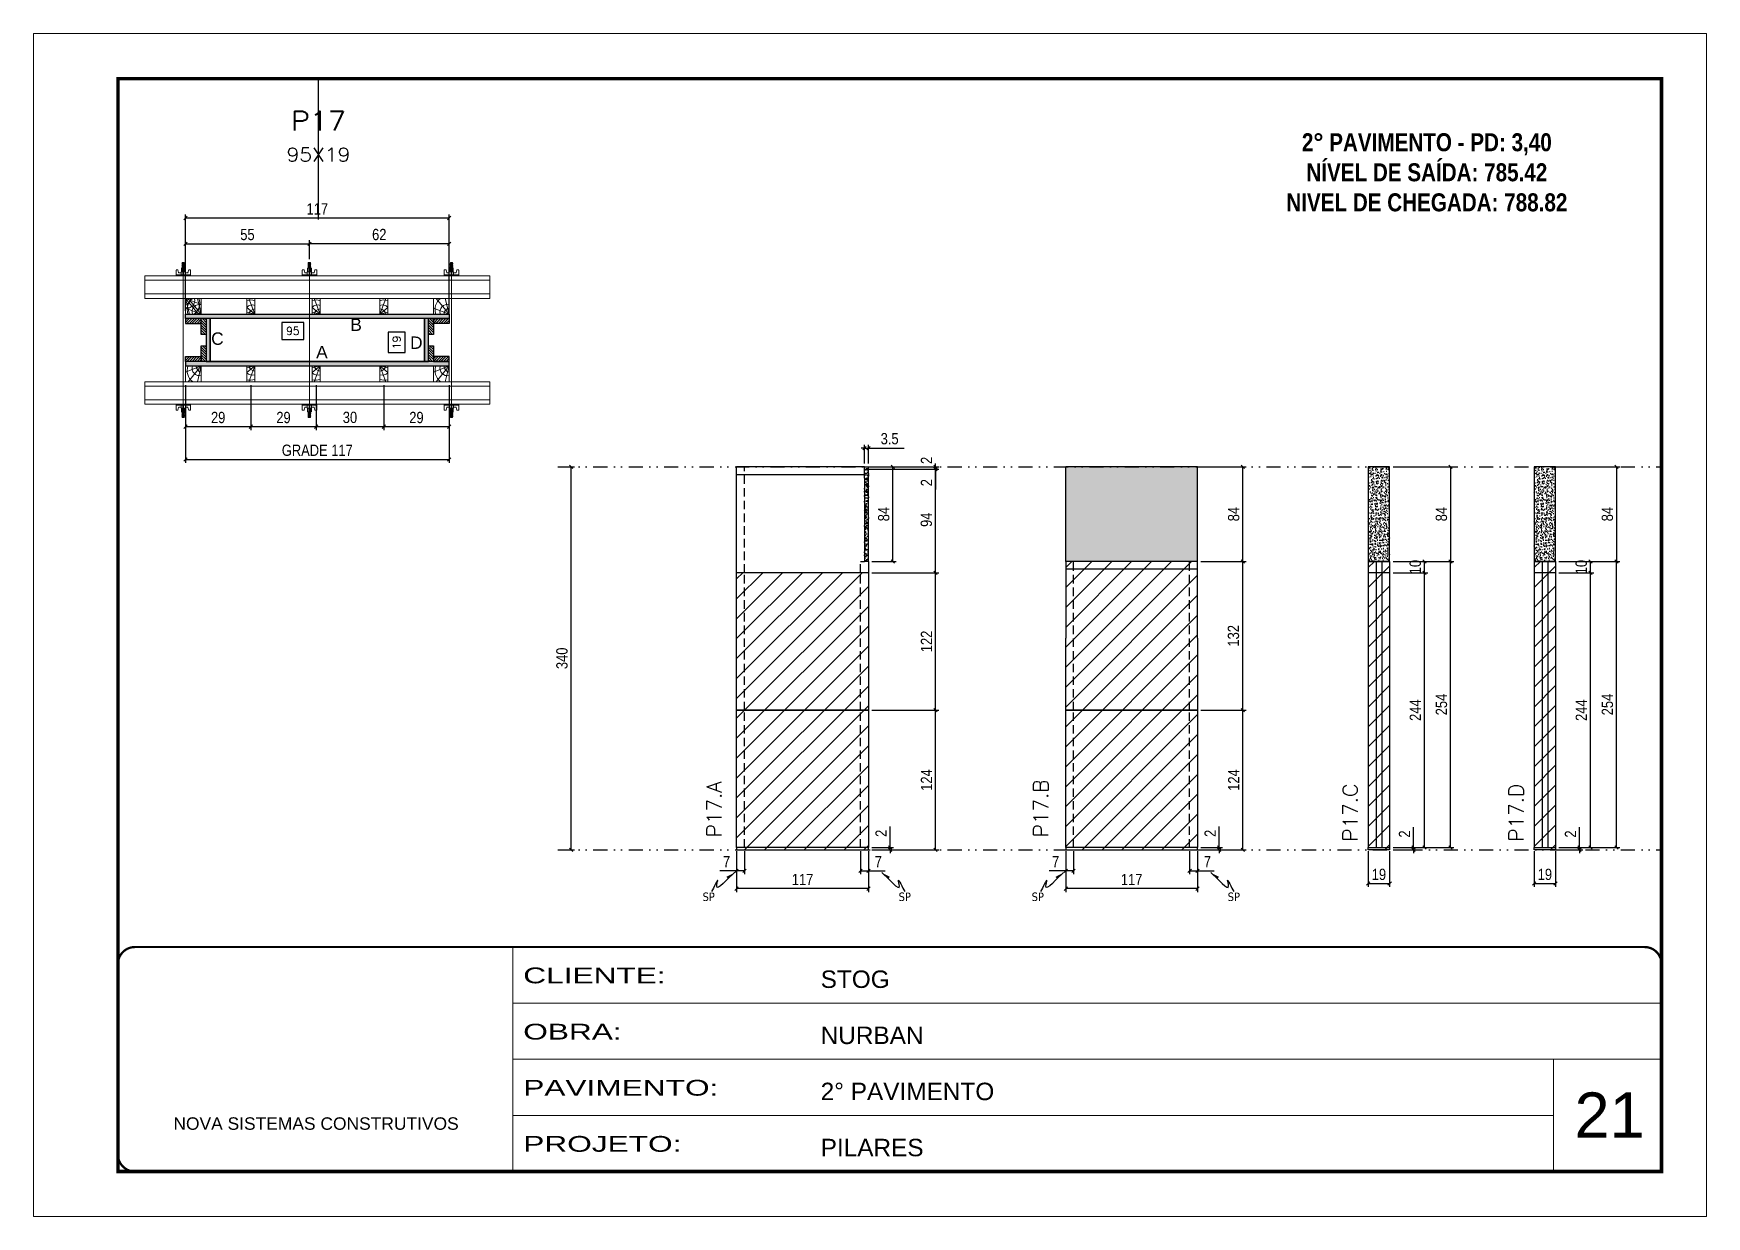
# Model space of a CAD drawing. Extents: x 2201 to 8455, y 252 to 7045.
# Drawn here: x 2201 to 3686, y 252 to 1302 of the extents above; entities that cross this region are included whole.
import ezdxf
from ezdxf.enums import TextEntityAlignment as Align

# ---------------------------------------------------------------- set-up
doc = ezdxf.new("R2010")
doc.units = 0
for name, pattern in [('CONTINUO', [0]), ('DASHED', [0.75, 0.5, -0.25]), ('DIVIDE2', [0.625, 0.25, -0.125, 0, -0.125, 0, -0.125]), ('HIDDEN', [0.375, 0.25, -0.125])]:
    doc.linetypes.add(name, pattern=pattern)
for name, color, linetype, lineweight in [('CARIMBO', 255, 'Continuous', 9), ('Folhas', 255, 'Continuous', 9), ('Hachura', 251, 'Continuous', 9), ('Madeira', 126, 'Continuous', 18), ('Perfil Metálico', 224, 'Continuous', 18), ('SARRAFO DE PRESSAO', 251, 'DASHED', 9), ('Texto Seção', 7, 'Continuous', 15)]:
    doc.layers.add(name, color=color, linetype=linetype, lineweight=lineweight)
for name, color, linetype in [('CHAPA', 1, 'Continuous'), ('COTA', 241, 'Continuous'), ('Cota Seção (2x)', 241, 'Continuous'), ('MEIO_PONT', 93, 'Continuous'), ('NOMENCLATURA', 7, 'Continuous'), ('Nível', 160, 'Continuous'), ('Painéis', 200, 'Continuous'), ('SARR_2.2x7', 40, 'Continuous'), ('SARRAFO', 251, 'Continuous'), ('Sarrafo de Pressão', 42, 'HIDDEN'), ('texto', 7, 'Continuous'), ('Texto de Titulo', 7, 'Continuous'), ('Texto Qtd Sarr', 242, 'Continuous'), ('TEXTO_GERAL', 7, 'Continuous')]:
    doc.layers.add(name, color=color, linetype=linetype)
doc.styles.add('ARIAL', font='arial.ttf')
doc.styles.add('COTA TECNICA', font='techl___.ttf', dxfattribs={"height": 10})
doc.styles.add('COTA TECNICA 2X', font='techl___.ttf', dxfattribs={"height": 10})
doc.styles.add('COTA TECNICA-50', font='techl___.ttf', dxfattribs={"height": 10})
doc.styles.add('REGUA-120', font='ROMANS.shx', dxfattribs={"height": 15})
doc.styles.add('ROMANC', font='techb___.ttf', dxfattribs={"height": 2.5})
doc.styles.add('ROMANS', font='romans.shx')
doc.styles.get("Standard").update_dxf_attribs({"font": 'arial.ttf'})
doc.styles.add('Tecnologia', font='')
doc.styles.get('Tecnologia').set_extended_font_data('Forgotten Futurist')
doc.dimstyles.new('COTA PAINEL-50', dxfattribs={"dimtxt": 10, "dimasz": 3, "dimexe": 3, "dimexo": 3, "dimgap": 3, "dimtad": 1, "dimdec": 1, "dimzin": 12, "dimdsep": 46, "dimtxsty": 'COTA TECNICA-50', "dimblk1": 'OBLIQUE', "dimblk2": 'OBLIQUE', "dimsah": 1, "dimcen": 0.9, "dimclrd": 4, "dimclre": 4, "dimclrt": 240, "dimadec": 1, "dimazin": 3, "dimtfac": 1, "dimtdec": 1, "dimtmove": 0, "dimatfit": 3, "dimfxl": 1, "dimtolj": 1, "dimtzin": 12, "dimarcsym": 0})
doc.dimstyles.new('PAINEL', dxfattribs={"dimtxt": 10, "dimasz": 3, "dimexe": 3, "dimexo": 3, "dimgap": 3, "dimtad": 1, "dimdec": 1, "dimzin": 12, "dimdsep": 46, "dimtxsty": 'COTA TECNICA', "dimblk1": 'OBLIQUE', "dimblk2": 'OBLIQUE', "dimsah": 1, "dimcen": 0.9, "dimclrd": 4, "dimclre": 4, "dimclrt": 240, "dimadec": 1, "dimazin": 3, "dimtfac": 1, "dimtdec": 1, "dimtmove": 0, "dimatfit": 3, "dimfxl": 1, "dimtolj": 1, "dimtzin": 12, "dimarcsym": 0})
doc.dimstyles.new('SECAO PILAR', dxfattribs={"dimtxt": 10, "dimasz": 3, "dimexe": 3, "dimexo": 3, "dimgap": 3, "dimtad": 1, "dimdec": 1, "dimlfac": 0.5, "dimzin": 12, "dimdsep": 46, "dimtxsty": 'COTA TECNICA 2X', "dimblk1": 'OBLIQUE', "dimblk2": 'OBLIQUE', "dimsah": 1, "dimcen": 0.9, "dimclrd": 256, "dimclre": 256, "dimclrt": 256, "dimadec": 1, "dimazin": 3, "dimtfac": 1, "dimtdec": 1, "dimtmove": 0, "dimatfit": 3, "dimfxl": 1, "dimtolj": 1, "dimtzin": 12, "dimarcsym": 0})
doc.dimstyles.new('SECÇÃO 2', dxfattribs={"dimtxt": 7, "dimasz": 6, "dimexe": 0.18, "dimexo": 2, "dimgap": -4, "dimtad": 3, "dimdec": 1, "dimlfac": 0.5, "dimzin": 12, "dimdsep": 46, "dimtxsty": 'ROMANS', "dimblk": 'ARCHTICK', "dimcen": 0.09, "dimse1": 1, "dimse2": 1, "dimsd1": 1, "dimsd2": 1, "dimclrd": 180, "dimclre": 5, "dimclrt": 1, "dimadec": 0, "dimazin": 3, "dimtfac": 1, "dimtdec": 1, "dimtofl": 0, "dimtmove": 0, "dimatfit": 3, "dimldrblk": 'ARCHTICK', "dimfxl": 1, "dimtolj": 1, "dimtzin": 0, "dimarcsym": 0})
doc.dimstyles.get("Standard").update_dxf_attribs({"dimtxt": 0.18, "dimasz": 0.18, "dimexe": 0.18, "dimexo": 0.0625, "dimgap": 0.09, "dimtad": 0, "dimtih": 1, "dimtoh": 1, "dimdec": 4, "dimzin": 0, "dimdsep": 46, "dimtxsty": 'Standard', "dimcen": 0.09, "dimadec": 0, "dimazin": 0, "dimtfac": 1, "dimtdec": 4, "dimtofl": 0, "dimtmove": 0, "dimatfit": 3, "dimfxl": 1, "dimtolj": 1, "dimtzin": 0, "dimarcsym": 0})
pattern_1 = [(45, (11839.2978, 23940.1051), (-1.12253202, 1.12253202), [])]
pattern_2 = [(45, (11694.2978, 23940.1051), (-1.12253202, 1.12253202), [])]

msp = doc.modelspace()

# ---------------------------------------------------------------- texts
at = {"layer": 'CARIMBO', "style": 'ARIAL'}
msp.add_text('21', height=40, dxfattribs=at).set_placement((3569.23, 321.93))
at = {"layer": 'NOMENCLATURA', "color": 2, "insert": (3438.11, 1239.93), "char_height": 16, "attachment_point": 2, "style": 'ROMANC'}
msp.add_mtext_dynamic_manual_height_columns('\\P2° PAVIMENTO - PD: 3,40\\PNÍVEL DE SAÍDA: 785.42\\PNIVEL DE CHEGADA: 788.82', width=328.3607, gutter_width=1, heights=[0], dxfattribs=at)
at = {"layer": 'texto', "color": 0, "char_height": 7.5, "attachment_point": 5}
for insert in [(2800.69, 535.52), (2974.71, 535.52), (3092.77, 535.52), (3266.8, 535.52)]:
    msp.add_mtext('{\\fTahoma|b0|i0|c0|p34;\\C4;SP}', dxfattribs=dict(at, insert=insert))
at = {"layer": 'Texto Seção', "char_height": 13, "width": 285.3299, "attachment_point": 7, "rotation": 90, "style": 'REGUA-120'}
for s, insert in [('P17.A', (2811.99, 588.45)), ('P17.B', (3101.93, 588.45)), ('\\pxt4;P17.C', (3376.64, 584.61)), ('\\pxt4;P17.D', (3523.93, 584.61))]:
    msp.add_mtext(s, dxfattribs=dict(at, insert=insert))
at = {"layer": 'TEXTO_GERAL', "style": 'ARIAL'}
for s, p in [('B', (2487.73, 1043.29)), ('C', (2364.64, 1030.97)), ('D', (2541.21, 1027.36)), ('A', (2457.39, 1019))]:
    msp.add_text(s, height=11, dxfattribs=at).set_placement(p, align=Align.MIDDLE_CENTER)

# ---------------------------------------------------------------- blocks, each defined once
blk = doc.blocks.new('9999999999')
at = {"color": 30, "linetype": 'CONTINUO'}
for p, q in [((98564.6, 34230.2), (98564.6, 34429.4)), ((98564.6, 34379.6), (99584, 34379.6)), ((98564.6, 34329.8), (99488, 34329.8)), ((99584, 34329.8), (99488, 34329.8)), ((99488, 34329.8), (99488, 34230.2)), ((98564.6, 34280), (99488, 34280))]:
    blk.add_line(p, q, dxfattribs=at)
at = {"color": 30, "linetype": 'CONTINUO', "const_width": 2}
blk.add_lwpolyline([(99584, 34230.2), (99584, 34414.4, 0.414214), (99569, 34429.4), (98229, 34429.4, 0.414214), (98214, 34414.4), (98214, 34245.2, 0.414214), (98229, 34230.2), (99584, 34230.2)], format="xyb", dxfattribs=at)
at = {"layer": 'Folhas'}
blk.add_lwpolyline([(98139, 34190.2), (99624, 34190.2), (99624, 35240.2), (98139, 35240.2)], close=True, dxfattribs=at)
at = {"layer": 'Folhas', "color": 30, "const_width": 3}
blk.add_lwpolyline([(98214, 34230.2), (99584, 34230.2), (99584, 35200.2), (98214, 35200.2)], close=True, dxfattribs=at)
at = {"color": 7, "linetype": 'Continuous', "ltscale": 5, "style": 'ARIAL'}
for s, height, p in [('STOG', 15.48, (98837.7, 34393.1)), ('NURBAN', 15.48, (98837.7, 34343.3)), ('2° PAVIMENTO', 15.483, (98837.7, 34293.5)), ('NOVA SISTEMAS CONSTRUTIVOS', 11.059, (98263.2, 34267.2)), ('PILARES', 15.48, (98837.7, 34243.7))]:
    blk.add_text(s, height=height, dxfattribs=at).set_placement(p)
at = {"layer": 'Folhas', "color": 7, "style": 'Tecnologia', "width": 1.5}
for s, p in [('CLIENTE:', (98573.7, 34397.2)), ('OBRA:', (98573.7, 34347.3)), ('PAVIMENTO:', (98573.7, 34297.5)), ('PROJETO:', (98573.7, 34247.7))]:
    blk.add_text(s, height=14, dxfattribs=at).set_placement(p)
blk = doc.blocks.new('titulo1')
at = {"layer": 'Defpoints', "color": 252, "linetype": 'HIDDEN', "ltscale": 2}
blk.add_line((0, 0), (0, 125), dxfattribs=at)
at = {"layer": 'Defpoints', "style": 'ROMANS', "oblique": 15}
blk.add_attdef('FOLHA', text='', height=10, dxfattribs=at).set_placement((0, 15.6), align=Align.MIDDLE_CENTER)
at = {"layer": 'Texto Qtd Sarr', "color": 3, "style": 'ROMANS', "oblique": 15}
for tag, height, p in [('TITULO', 17, (0, 71.4)), ('SEÇÃO', 12, (0, 41.5))]:
    blk.add_attdef(tag, text='', height=height, dxfattribs=at).set_placement(p, align=Align.MIDDLE_CENTER)
blk = doc.blocks.new('*D247')
at = {"layer": 'Cota Seção (2x)', "color": 180, "lineweight": -2, "transparency": 16777216}
for p, q in [((2441.3, 1045.3), (2421.9, 1045.3)), ((2421.9, 1045.3), (2421.9, 1030.3)), ((2441.3, 1030.3), (2441.3, 1045.3)), ((2421.9, 1030.3), (2441.3, 1030.3))]:
    blk.add_line(p, q, dxfattribs=at)
at = {"layer": 'Defpoints', "color": 0, "transparency": 16777216}
for p in [(2358.3, 1048.7), (2548.3, 1048.7), (2358.3, 1026.3)]:
    blk.add_point(p, dxfattribs=at)
at = {"layer": 'Cota Seção (2x)', "color": 1, "transparency": 16777216, "insert": (2431.6, 1037.8), "char_height": 7, "attachment_point": 5, "style": 'ROMANS'}
blk.add_mtext('\\A1;95', dxfattribs=at)
blk = doc.blocks.new('_ArchTick')
at = {"color": 0, "linetype": 'ByBlock', "const_width": 0.15}
blk.add_lwpolyline([(-0.5, -0.5), (0.5, 0.5)], dxfattribs=at)
blk = doc.blocks.new('_Oblique')
at = {"color": 0, "linetype": 'ByBlock', "lineweight": -2}
blk.add_line((-0.5, -0.5), (0.5, 0.5), dxfattribs=at)
blk = doc.blocks.new('*D248')
at = {"layer": 'Cota Seção (2x)', "lineweight": -2, "transparency": 16777216}
for p, q in [((2336.3, 1055.7), (2336.3, 1141)), ((2570.3, 1138), (2336.3, 1138)), ((2570.3, 1055.7), (2570.3, 1141))]:
    blk.add_line(p, q, dxfattribs=at)
at = {"layer": 'Defpoints', "color": 0, "transparency": 16777216}
for p in [(2336.3, 1138), (2336.3, 1052.7), (2570.3, 1052.7)]:
    blk.add_point(p, dxfattribs=at)
at = {"layer": 'Cota Seção (2x)', "lineweight": -2, "transparency": 16777216, "xscale": 3, "yscale": 3, "zscale": 3, "rotation": 180}
blk.add_blockref('_Oblique', (2336.3, 1138), dxfattribs=at)
at = {"layer": 'Cota Seção (2x)', "lineweight": -2, "transparency": 16777216, "xscale": 3, "yscale": 3, "zscale": 3}
blk.add_blockref('_Oblique', (2570.3, 1138), dxfattribs=at)
at = {"layer": 'Cota Seção (2x)', "transparency": 16777216, "insert": (2453.3, 1146.1), "char_height": 10, "attachment_point": 5, "style": 'COTA TECNICA 2X'}
blk.add_mtext('\\A1;117', dxfattribs=at)
blk = doc.blocks.new('*D249')
at = {"layer": 'Cota Seção (2x)', "lineweight": -2, "transparency": 16777216}
for p, q in [((2446.3, 1101.5), (2446.3, 1118.2)), ((2570.3, 1115.2), (2446.3, 1115.2)), ((2570.3, 1089.7), (2570.3, 1118.2))]:
    blk.add_line(p, q, dxfattribs=at)
at = {"layer": 'Defpoints', "color": 0, "transparency": 16777216}
for p in [(2446.3, 1115.2), (2446.3, 1098.5), (2570.3, 1086.7)]:
    blk.add_point(p, dxfattribs=at)
at = {"layer": 'Cota Seção (2x)', "lineweight": -2, "transparency": 16777216, "xscale": 3, "yscale": 3, "zscale": 3, "rotation": 180}
blk.add_blockref('_Oblique', (2446.3, 1115.2), dxfattribs=at)
at = {"layer": 'Cota Seção (2x)', "lineweight": -2, "transparency": 16777216, "xscale": 3, "yscale": 3, "zscale": 3}
blk.add_blockref('_Oblique', (2570.3, 1115.2), dxfattribs=at)
at = {"layer": 'Cota Seção (2x)', "transparency": 16777216, "insert": (2508.3, 1123.3), "char_height": 10, "attachment_point": 5, "style": 'COTA TECNICA 2X'}
blk.add_mtext('\\A1;62', dxfattribs=at)
blk = doc.blocks.new('*D250')
at = {"layer": 'Cota Seção (2x)', "lineweight": -2, "transparency": 16777216}
for p, q in [((2336.3, 1089.7), (2336.3, 1118.2)), ((2336.3, 1115.2), (2446.3, 1115.2)), ((2446.3, 1101.5), (2446.3, 1118.2))]:
    blk.add_line(p, q, dxfattribs=at)
at = {"layer": 'Defpoints', "color": 0, "transparency": 16777216}
for p in [(2446.3, 1115.2), (2336.3, 1086.7), (2446.3, 1098.5)]:
    blk.add_point(p, dxfattribs=at)
at = {"layer": 'Cota Seção (2x)', "lineweight": -2, "transparency": 16777216, "xscale": 3, "yscale": 3, "zscale": 3, "rotation": 180}
blk.add_blockref('_Oblique', (2336.3, 1115.2), dxfattribs=at)
at = {"layer": 'Cota Seção (2x)', "lineweight": -2, "transparency": 16777216, "xscale": 3, "yscale": 3, "zscale": 3}
blk.add_blockref('_Oblique', (2446.3, 1115.2), dxfattribs=at)
at = {"layer": 'Cota Seção (2x)', "transparency": 16777216, "insert": (2391.3, 1123.3), "char_height": 10, "attachment_point": 5, "style": 'COTA TECNICA 2X'}
blk.add_mtext('\\A1;55', dxfattribs=at)
blk = doc.blocks.new('*D251')
at = {"layer": 'Cota Seção (2x)', "color": 180, "lineweight": -2, "transparency": 16777216}
for p, q in [((2531.2, 1036.6), (2516.2, 1036.6)), ((2516.2, 1036.6), (2516.2, 1018.6)), ((2531.2, 1018.6), (2531.2, 1036.6)), ((2516.2, 1018.6), (2531.2, 1018.6))]:
    blk.add_line(p, q, dxfattribs=at)
at = {"layer": 'Defpoints', "color": 0, "transparency": 16777216}
for p in [(2548.3, 1048.7), (2535.2, 1010.7), (2548.3, 1010.7)]:
    blk.add_point(p, dxfattribs=at)
at = {"layer": 'Cota Seção (2x)', "color": 1, "transparency": 16777216, "insert": (2523.7, 1027.6), "char_height": 7, "attachment_point": 5, "rotation": 90, "style": 'ROMANS'}
blk.add_mtext('\\A1;19', dxfattribs=at)
blk = doc.blocks.new('C')
at = {"layer": 'Hachura', "color": 0}
for p, q in [((0, 3.22), (0, -3.22)), ((0.45, 3.22), (0, 3.22)), ((0.46, 3.16), (0, 3.16)), ((0.46, 3.05), (0, 3.05)), ((0.46, 2.88), (0, 2.88)), ((0, 2.75), (0, -1.16)), ((0.46, 2.65), (0, 2.65)), ((0.46, 2.23), (0, 2.23)), ((0.46, 1.51), (0, 1.51)), ((0.39, 0.49), (0.17, 0.49)), ((0.45, -3.23), (0.45, 3.22)), ((0.45, 3.22), (2.58, 3.22)), ((1.74, 0.97), (0.45, 0.97)), ((1.45, 0.1), (0.45, 0.1)), ((1.35, 1.94), (1.35, 0.96)), ((2.58, 2.39), (1.47, 2.09)), ((1.74, -0.97), (1.74, 0.97)), ((1.74, 0.97), (1.74, 0.84)), ((1.74, 0.97), (1.74, 0.84)), ((1.74, 0.84), (3.35, 0.84)), ((3.35, 0.45), (1.74, 0.45)), ((2.58, 3.22), (2.58, 2.39)), ((3.32, 0.84), (3.32, -0.84)), ((3.35, 0.84), (3.35, -0.84)), ((3.68, 0.45), (3.35, 0.45)), ((3.84, -0.52), (3.35, 0.45)), ((3.35, 0.06), (3.67, -0.57)), ((3.68, 0.45), (4.16, -0.52)), ((3.72, 0.5), (4.25, -0.57)), ((4.37, -0.55), (3.83, 0.53)), ((4.15, 0.45), (3.93, 0.45)), ((4.42, -0.52), (3.93, 0.45)), ((4.15, 0.45), (4.26, 0.45)), ((4.26, 0.45), (4.74, -0.52)), ((4.3, 0.5), (4.83, -0.57)), ((4.95, -0.55), (4.41, 0.53)), ((4.51, 0.45), (4.84, 0.45)), ((5, -0.52), (4.51, 0.45)), ((4.84, 0.45), (5.32, -0.52)), ((4.88, 0.5), (5.41, -0.57)), ((5.53, -0.55), (4.99, 0.53)), ((5.58, -0.52), (5.09, 0.45)), ((5.42, 0.45), (5.09, 0.45)), ((5.58, -0.52), (5.09, 0.45)), ((5.42, 0.45), (5.74, -0.19)), ((5.46, 0.5), (5.74, -0.07)), ((5.74, 0.19), (5.57, 0.53)), ((5.74, 0.32), (5.68, 0.45)), ((5.68, 0.45), (5.74, 0.45)), ((5.74, 0.45), (5.9, 0.29)), ((5.74, 0.45), (5.74, -0.52)), ((5.9, -0.36), (5.9, 0.29)), ((0.45, 0), (0, 0)), ((0.46, -1.52), (0, -1.52)), ((0.46, -2.23), (0, -2.23)), ((0.46, -2.65), (0, -2.65)), ((0.46, -2.88), (0, -2.88)), ((0.46, -3.05), (0, -3.05)), ((0.46, -3.16), (0, -3.16)), ((0, -3.22), (2.57, -3.22)), ((0.08, -0.48), (0.29, -0.48)), ((0.29, -0.48), (0.4, -0.48)), ((0.45, 0), (0.45, -0.97)), ((0.45, -0.16), (1.45, -0.16)), ((0.45, -0.65), (0.45, -0.32)), ((0.45, -3.23), (0.45, -0.65)), ((0.45, -0.97), (1.74, -0.97)), ((1.35, -1.94), (1.35, -0.97)), ((2.58, -2.39), (1.47, -2.1)), ((3.35, -0.32), (1.74, -0.32)), ((3.35, -0.84), (1.74, -0.84)), ((2.58, -3.23), (2.58, -2.39)), ((3.35, -0.07), (3.58, -0.52)), ((3.35, -0.52), (3.58, -0.52)), ((3.84, -0.52), (4.16, -0.52)), ((4.42, -0.52), (4.74, -0.52)), ((4.63, -0.52), (4.74, -0.52)), ((5, -0.52), (5.32, -0.52)), ((5.58, -0.52), (5.74, -0.52)), ((5.74, -0.52), (5.9, -0.36)), ((5.74, -0.52), (5.74, -0.52))]:
    blk.add_line(p, q, dxfattribs=at)
for centre, radius, start, end in [((1.52, 1.94), 0.161, 104.74356, 180), ((1.44, -0.03), 0.129, 272.69497, 87.30503), ((3.81, 0.39), 0.143, 25.56881, 154.43119), ((4.39, 0.39), 0.143, 25.56881, 154.43119), ((4.97, 0.39), 0.143, 25.56881, 154.43119), ((5.55, 0.39), 0.143, 25.56881, 154.43119), ((0.17, -0.37), 0.174, 221.74404, 317.85924), ((1.52, -1.94), 0.161, 180, 255.25644), ((3.71, -0.4), 0.174, 222.14076, 318.25596), ((4.29, -0.4), 0.174, 222.14076, 318.25596), ((4.87, -0.4), 0.174, 222.14076, 318.25596), ((5.45, -0.4), 0.174, 222.14076, 318.25596), ((5.61, -0.4), 0.174, 317.85924, 318.25596)]:
    blk.add_arc(centre, radius, start, end, dxfattribs=at)
blk = doc.blocks.new('PONTALETE')
at = {"layer": 'Madeira'}
for q in [(2.71, 7), (7, 5.76), (7, 1.74)]:
    blk.add_line((0, 0), q, dxfattribs=at)
blk.add_lwpolyline([(0, 0), (7, 0), (7, 7), (0, 7)], close=True, dxfattribs=at)
for centre, radius, start, end in [((2.04, 0.06), 6.23, 37.28179, 109.09128), ((1.09, 0.9), 3.19, 343.60304, 109.98471), ((-0.21, -0.78), 3.09, 14.63219, 86.0383)]:
    blk.add_arc(centre, radius, start, end, dxfattribs=at)
blk = doc.blocks.new('MEIO PONTALETE')
at = {"layer": 'Madeira'}
for q in [(2.71, 7), (3.5, 2.88), (3.5, 0.87)]:
    blk.add_line((0, 0), q, dxfattribs=at)
blk.add_lwpolyline([(0, 0), (3.5, 0), (3.5, 7), (0, 7)], close=True, dxfattribs=at)
for centre, radius, start, end in [((2.04, 0.06), 6.23, 76.44987, 109.09128), ((1.09, 0.9), 3.19, 40.90626, 109.98471), ((-0.21, -0.78), 3.09, 14.63219, 86.0383)]:
    blk.add_arc(centre, radius, start, end, dxfattribs=at)
blk = doc.blocks.new('*D677')
at = {"layer": 'Cota Seção (2x)', "lineweight": -2, "transparency": 16777216}
for p, q in [((2512.3, 989.7), (2512.3, 949.8)), ((2570.3, 989.7), (2570.3, 949.8)), ((2570.3, 952.8), (2512.3, 952.8))]:
    blk.add_line(p, q, dxfattribs=at)
at = {"layer": 'Defpoints', "color": 0, "transparency": 16777216}
for p in [(2512.3, 992.7), (2570.3, 992.7), (2512.3, 952.8)]:
    blk.add_point(p, dxfattribs=at)
at = {"layer": 'Cota Seção (2x)', "lineweight": -2, "transparency": 16777216, "xscale": 3, "yscale": 3, "zscale": 3, "rotation": 180}
blk.add_blockref('_Oblique', (2512.3, 952.8), dxfattribs=at)
at = {"layer": 'Cota Seção (2x)', "lineweight": -2, "transparency": 16777216, "xscale": 3, "yscale": 3, "zscale": 3}
blk.add_blockref('_Oblique', (2570.3, 952.8), dxfattribs=at)
at = {"layer": 'Cota Seção (2x)', "transparency": 16777216, "insert": (2541.3, 960.9), "char_height": 10, "attachment_point": 5, "style": 'COTA TECNICA 2X'}
blk.add_mtext('\\A1;29', dxfattribs=at)
blk = doc.blocks.new('*D678')
at = {"layer": 'Cota Seção (2x)', "lineweight": -2, "transparency": 16777216}
for p, q in [((2452.3, 989.7), (2452.3, 949.8)), ((2512.3, 989.7), (2512.3, 949.8)), ((2512.3, 952.8), (2452.3, 952.8))]:
    blk.add_line(p, q, dxfattribs=at)
at = {"layer": 'Defpoints', "color": 0, "transparency": 16777216}
for p in [(2452.3, 992.7), (2512.3, 992.7), (2452.3, 952.8)]:
    blk.add_point(p, dxfattribs=at)
at = {"layer": 'Cota Seção (2x)', "lineweight": -2, "transparency": 16777216, "xscale": 3, "yscale": 3, "zscale": 3, "rotation": 180}
blk.add_blockref('_Oblique', (2452.3, 952.8), dxfattribs=at)
at = {"layer": 'Cota Seção (2x)', "lineweight": -2, "transparency": 16777216, "xscale": 3, "yscale": 3, "zscale": 3}
blk.add_blockref('_Oblique', (2512.3, 952.8), dxfattribs=at)
at = {"layer": 'Cota Seção (2x)', "transparency": 16777216, "insert": (2482.3, 961), "char_height": 10, "attachment_point": 5, "style": 'COTA TECNICA 2X'}
blk.add_mtext('\\A1;30', dxfattribs=at)
blk = doc.blocks.new('*D679')
at = {"layer": 'Cota Seção (2x)', "lineweight": -2, "transparency": 16777216}
for p, q in [((2394.3, 989.7), (2394.3, 949.8)), ((2452.3, 989.7), (2452.3, 949.8)), ((2452.3, 952.8), (2394.3, 952.8))]:
    blk.add_line(p, q, dxfattribs=at)
at = {"layer": 'Defpoints', "color": 0, "transparency": 16777216}
for p in [(2394.3, 992.7), (2452.3, 992.7), (2394.3, 952.8)]:
    blk.add_point(p, dxfattribs=at)
at = {"layer": 'Cota Seção (2x)', "lineweight": -2, "transparency": 16777216, "xscale": 3, "yscale": 3, "zscale": 3, "rotation": 180}
blk.add_blockref('_Oblique', (2394.3, 952.8), dxfattribs=at)
at = {"layer": 'Cota Seção (2x)', "lineweight": -2, "transparency": 16777216, "xscale": 3, "yscale": 3, "zscale": 3}
blk.add_blockref('_Oblique', (2452.3, 952.8), dxfattribs=at)
at = {"layer": 'Cota Seção (2x)', "transparency": 16777216, "insert": (2423.3, 960.9), "char_height": 10, "attachment_point": 5, "style": 'COTA TECNICA 2X'}
blk.add_mtext('\\A1;29', dxfattribs=at)
blk = doc.blocks.new('*D680')
at = {"layer": 'Cota Seção (2x)', "lineweight": -2, "transparency": 16777216}
for p, q in [((2336.3, 989.7), (2336.3, 949.8)), ((2394.3, 989.7), (2394.3, 949.8)), ((2394.3, 952.8), (2336.3, 952.8))]:
    blk.add_line(p, q, dxfattribs=at)
at = {"layer": 'Defpoints', "color": 0, "transparency": 16777216}
for p in [(2336.3, 992.7), (2394.3, 992.7), (2336.3, 952.8)]:
    blk.add_point(p, dxfattribs=at)
at = {"layer": 'Cota Seção (2x)', "lineweight": -2, "transparency": 16777216, "xscale": 3, "yscale": 3, "zscale": 3, "rotation": 180}
blk.add_blockref('_Oblique', (2336.3, 952.8), dxfattribs=at)
at = {"layer": 'Cota Seção (2x)', "lineweight": -2, "transparency": 16777216, "xscale": 3, "yscale": 3, "zscale": 3}
blk.add_blockref('_Oblique', (2394.3, 952.8), dxfattribs=at)
at = {"layer": 'Cota Seção (2x)', "transparency": 16777216, "insert": (2365.3, 960.9), "char_height": 10, "attachment_point": 5, "style": 'COTA TECNICA 2X'}
blk.add_mtext('\\A1;29', dxfattribs=at)
blk = doc.blocks.new('*D681')
at = {"layer": 'Cota Seção (2x)', "lineweight": -2, "transparency": 16777216}
for p, q in [((2336.3, 989.7), (2336.3, 920.7)), ((2570.3, 989.7), (2570.3, 920.7)), ((2336.3, 923.7), (2570.3, 923.7))]:
    blk.add_line(p, q, dxfattribs=at)
at = {"layer": 'Defpoints', "color": 0, "transparency": 16777216}
for p in [(2336.3, 992.7), (2570.3, 992.7), (2570.3, 923.7)]:
    blk.add_point(p, dxfattribs=at)
at = {"layer": 'Cota Seção (2x)', "lineweight": -2, "transparency": 16777216, "xscale": 3, "yscale": 3, "zscale": 3, "rotation": 180}
blk.add_blockref('_Oblique', (2336.3, 923.7), dxfattribs=at)
at = {"layer": 'Cota Seção (2x)', "lineweight": -2, "transparency": 16777216, "xscale": 3, "yscale": 3, "zscale": 3}
blk.add_blockref('_Oblique', (2570.3, 923.7), dxfattribs=at)
at = {"layer": 'Cota Seção (2x)', "transparency": 16777216, "insert": (2453.3, 931.8), "char_height": 10, "attachment_point": 5, "style": 'COTA TECNICA 2X'}
blk.add_mtext('\\A1;GRADE 117', dxfattribs=at)
blk = doc.blocks.new('*D591')
at = {"layer": 'COTA', "color": 4, "lineweight": -2, "transparency": 16777216}
for p, q in [((2669.8, 917.2), (2681.7, 917.2)), ((2678.7, 577.2), (2678.7, 917.2)), ((2669.8, 577.2), (2681.7, 577.2))]:
    blk.add_line(p, q, dxfattribs=at)
at = {"layer": 'Defpoints', "color": 0, "transparency": 16777216}
for p in [(2666.8, 917.2), (2678.7, 917.2), (2666.8, 577.2)]:
    blk.add_point(p, dxfattribs=at)
at = {"layer": 'COTA', "color": 4, "lineweight": -2, "transparency": 16777216, "xscale": 3, "yscale": 3, "zscale": 3}
for p, rotation in [((2678.7, 917.2), 90), ((2678.7, 577.2), 270)]:
    blk.add_blockref('_Oblique', p, dxfattribs=dict(at, rotation=rotation))
at = {"layer": 'COTA', "color": 240, "transparency": 16777216, "insert": (2670.5, 747.2), "char_height": 10, "attachment_point": 5, "rotation": 90, "style": 'COTA TECNICA-50'}
blk.add_mtext('\\A1;340', dxfattribs=at)
blk = doc.blocks.new('*D58')
at = {"layer": 'COTA', "color": 4, "lineweight": -2, "transparency": 16777216}
for p, q in [((2825.5, 576.2), (2825.5, 539.8)), ((2942.5, 576.2), (2942.5, 539.8)), ((2942.5, 542.8), (2825.5, 542.8))]:
    blk.add_line(p, q, dxfattribs=at)
at = {"layer": 'Defpoints', "color": 0, "transparency": 16777216}
for p in [(2825.5, 579.2), (2942.5, 579.2), (2825.5, 542.8)]:
    blk.add_point(p, dxfattribs=at)
at = {"layer": 'COTA', "color": 4, "lineweight": -2, "transparency": 16777216, "xscale": 3, "yscale": 3, "zscale": 3, "rotation": 180}
blk.add_blockref('_Oblique', (2825.5, 542.8), dxfattribs=at)
at = {"layer": 'COTA', "color": 4, "lineweight": -2, "transparency": 16777216, "xscale": 3, "yscale": 3, "zscale": 3}
blk.add_blockref('_Oblique', (2942.5, 542.8), dxfattribs=at)
at = {"layer": 'COTA', "color": 240, "transparency": 16777216, "insert": (2884, 550.9), "char_height": 10, "attachment_point": 5, "style": 'COTA TECNICA'}
blk.add_mtext('\\A1;117', dxfattribs=at)
blk = doc.blocks.new('*D59')
at = {"layer": 'COTA', "color": 4, "lineweight": -2, "transparency": 16777216}
for p, q in [((2935.5, 576.2), (2935.5, 555.7)), ((2942.5, 574.2), (2942.5, 555.7)), ((2935.5, 558.7), (2942.5, 558.7)), ((2942.5, 558.7), (2957.2, 558.7))]:
    blk.add_line(p, q, dxfattribs=at)
at = {"layer": 'Defpoints', "color": 0, "transparency": 16777216}
for p in [(2935.5, 579.2), (2942.5, 577.2), (2942.5, 558.7)]:
    blk.add_point(p, dxfattribs=at)
at = {"layer": 'COTA', "color": 4, "lineweight": -2, "transparency": 16777216, "xscale": 3, "yscale": 3, "zscale": 3, "rotation": 180}
blk.add_blockref('_Oblique', (2935.5, 558.7), dxfattribs=at)
at = {"layer": 'COTA', "color": 4, "lineweight": -2, "transparency": 16777216, "xscale": 3, "yscale": 3, "zscale": 3}
blk.add_blockref('_Oblique', (2942.5, 558.7), dxfattribs=at)
at = {"layer": 'COTA', "color": 240, "transparency": 16777216, "insert": (2951.3, 566.8), "char_height": 10, "attachment_point": 5, "style": 'COTA TECNICA-50'}
blk.add_mtext('\\A1;7', dxfattribs=at)
blk = doc.blocks.new('*D60')
at = {"layer": 'COTA', "color": 4, "lineweight": -2, "transparency": 16777216}
for p, q in [((2825.5, 574.2), (2825.5, 555.7)), ((2832.5, 576.2), (2832.5, 555.7)), ((2825.5, 558.7), (2810.7, 558.7)), ((2832.5, 558.7), (2825.5, 558.7))]:
    blk.add_line(p, q, dxfattribs=at)
at = {"layer": 'Defpoints', "color": 0, "transparency": 16777216}
for p in [(2832.5, 579.2), (2825.5, 577.2), (2825.5, 558.7)]:
    blk.add_point(p, dxfattribs=at)
at = {"layer": 'COTA', "color": 4, "lineweight": -2, "transparency": 16777216, "xscale": 3, "yscale": 3, "zscale": 3, "rotation": 180}
blk.add_blockref('_Oblique', (2825.5, 558.7), dxfattribs=at)
at = {"layer": 'COTA', "color": 4, "lineweight": -2, "transparency": 16777216, "xscale": 3, "yscale": 3, "zscale": 3}
blk.add_blockref('_Oblique', (2832.5, 558.7), dxfattribs=at)
at = {"layer": 'COTA', "color": 240, "transparency": 16777216, "insert": (2816.6, 566.8), "char_height": 10, "attachment_point": 5, "style": 'COTA TECNICA-50'}
blk.add_mtext('\\A1;7', dxfattribs=at)
blk = doc.blocks.new('*D61')
at = {"layer": 'COTA', "color": 4, "linetype": 'ByBlock', "lineweight": -2, "transparency": 16777216}
for p, q in [((2945.5, 701.2), (3005, 701.2)), ((3002, 577.2), (3002, 701.2)), ((2945.5, 577.2), (3005, 577.2))]:
    blk.add_line(p, q, dxfattribs=at)
at = {"layer": 'Defpoints', "color": 0, "linetype": 'ByBlock', "transparency": 16777216}
for p in [(2942.5, 701.2), (3002, 701.2), (2942.5, 577.2)]:
    blk.add_point(p, dxfattribs=at)
at = {"layer": 'COTA', "color": 4, "linetype": 'ByBlock', "lineweight": -2, "transparency": 16777216, "xscale": 3, "yscale": 3, "zscale": 3}
for p, rotation in [((3002, 701.2), 90), ((3002, 577.2), 270)]:
    blk.add_blockref('_Oblique', p, dxfattribs=dict(at, rotation=rotation))
at = {"layer": 'COTA', "color": 240, "linetype": 'ByBlock', "transparency": 16777216, "insert": (2994, 639.2), "char_height": 10, "attachment_point": 5, "rotation": 90, "style": 'COTA TECNICA'}
blk.add_mtext('\\A1;124', dxfattribs=at)
blk = doc.blocks.new('*D62')
at = {"layer": 'COTA', "color": 4, "lineweight": -2, "transparency": 16777216}
for p, q in [((2961.7, 579.2), (2961.7, 598)), ((2945.5, 579.2), (2964.7, 579.2)), ((2961.7, 577.2), (2961.7, 579.2)), ((2945.5, 577.2), (2964.7, 577.2)), ((2961.7, 577.2), (2961.7, 574.2))]:
    blk.add_line(p, q, dxfattribs=at)
at = {"layer": 'Defpoints', "color": 0, "transparency": 16777216}
for p in [(2942.5, 579.2), (2942.5, 577.2), (2961.7, 577.2)]:
    blk.add_point(p, dxfattribs=at)
at = {"layer": 'COTA', "color": 4, "lineweight": -2, "transparency": 16777216, "xscale": 3, "yscale": 3, "zscale": 3}
for p, rotation in [((2961.7, 579.2), 270), ((2961.7, 577.2), 90)]:
    blk.add_blockref('_Oblique', p, dxfattribs=dict(at, rotation=rotation))
at = {"layer": 'COTA', "color": 240, "transparency": 16777216, "insert": (2953.7, 591.9), "char_height": 10, "attachment_point": 5, "rotation": 90, "style": 'COTA TECNICA-50'}
blk.add_mtext('\\A1;2', dxfattribs=at)
blk = doc.blocks.new('*D63')
at = {"layer": 'COTA', "color": 4, "linetype": 'ByBlock', "lineweight": -2, "transparency": 16777216}
for p, q in [((2945.5, 701.2), (3005, 701.2)), ((3002, 577.2), (3002, 701.2)), ((2945.5, 577.2), (3005, 577.2))]:
    blk.add_line(p, q, dxfattribs=at)
at = {"layer": 'Defpoints', "color": 0, "linetype": 'ByBlock', "transparency": 16777216}
for p in [(2942.5, 701.2), (3002, 701.2), (2942.5, 577.2)]:
    blk.add_point(p, dxfattribs=at)
at = {"layer": 'COTA', "color": 4, "linetype": 'ByBlock', "lineweight": -2, "transparency": 16777216, "xscale": 3, "yscale": 3, "zscale": 3}
for p, rotation in [((3002, 701.2), 90), ((3002, 577.2), 270)]:
    blk.add_blockref('_Oblique', p, dxfattribs=dict(at, rotation=rotation))
at = {"layer": 'COTA', "color": 240, "linetype": 'ByBlock', "transparency": 16777216, "insert": (2994, 639.2), "char_height": 10, "attachment_point": 5, "rotation": 90, "style": 'COTA TECNICA'}
blk.add_mtext('\\A1;124', dxfattribs=at)
blk = doc.blocks.new('*D64')
at = {"layer": 'COTA', "color": 4, "lineweight": -2, "transparency": 16777216}
for p, q in [((3386.1, 576.2), (3386.1, 544.3)), ((3405.1, 576.2), (3405.1, 544.3)), ((3386.1, 547.3), (3405.1, 547.3))]:
    blk.add_line(p, q, dxfattribs=at)
at = {"layer": 'Defpoints', "color": 0, "transparency": 16777216}
for p in [(3386.1, 579.2), (3405.1, 579.2), (3405.1, 547.3)]:
    blk.add_point(p, dxfattribs=at)
at = {"layer": 'COTA', "color": 4, "lineweight": -2, "transparency": 16777216, "xscale": 3, "yscale": 3, "zscale": 3, "rotation": 180}
blk.add_blockref('_Oblique', (3386.1, 547.3), dxfattribs=at)
at = {"layer": 'COTA', "color": 4, "lineweight": -2, "transparency": 16777216, "xscale": 3, "yscale": 3, "zscale": 3}
blk.add_blockref('_Oblique', (3405.1, 547.3), dxfattribs=at)
at = {"layer": 'COTA', "color": 240, "transparency": 16777216, "insert": (3395.6, 555.4), "char_height": 10, "attachment_point": 5, "style": 'COTA TECNICA'}
blk.add_mtext('\\A1;19', dxfattribs=at)
blk = doc.blocks.new('*D65')
at = {"layer": 'COTA', "color": 4, "lineweight": -2, "transparency": 16777216}
for p, q in [((3426.3, 579.2), (3426.3, 597.3)), ((3408.1, 579.2), (3429.3, 579.2)), ((3426.3, 577.2), (3426.3, 579.2)), ((3408.1, 577.2), (3429.3, 577.2)), ((3426.3, 577.2), (3426.3, 574.2))]:
    blk.add_line(p, q, dxfattribs=at)
at = {"layer": 'Defpoints', "color": 0, "transparency": 16777216}
for p in [(3405.1, 579.2), (3426.3, 579.2), (3405.1, 577.2)]:
    blk.add_point(p, dxfattribs=at)
at = {"layer": 'COTA', "color": 4, "lineweight": -2, "transparency": 16777216, "xscale": 3, "yscale": 3, "zscale": 3}
for p, rotation in [((3426.3, 579.2), 270), ((3426.3, 577.2), 90)]:
    blk.add_blockref('_Oblique', p, dxfattribs=dict(at, rotation=rotation))
at = {"layer": 'COTA', "color": 240, "transparency": 16777216, "insert": (3418.3, 591.3), "char_height": 10, "attachment_point": 5, "rotation": 90, "style": 'COTA TECNICA-50'}
blk.add_mtext('\\A1;2', dxfattribs=at)
blk = doc.blocks.new('*D592')
at = {"layer": 'COTA', "color": 4, "linetype": 'ByBlock', "lineweight": -2, "transparency": 16777216}
for p, q in [((3408.1, 917.2), (3462.2, 917.2)), ((3459.2, 917.2), (3459.2, 833.2)), ((3408.1, 833.2), (3462.2, 833.2))]:
    blk.add_line(p, q, dxfattribs=at)
at = {"layer": 'Defpoints', "color": 0, "linetype": 'ByBlock', "transparency": 16777216}
for p in [(3405.1, 917.2), (3405.1, 833.2), (3459.2, 833.2)]:
    blk.add_point(p, dxfattribs=at)
at = {"layer": 'COTA', "color": 4, "linetype": 'ByBlock', "lineweight": -2, "transparency": 16777216, "xscale": 3, "yscale": 3, "zscale": 3}
for p, rotation in [((3459.2, 917.2), 90), ((3459.2, 833.2), 270)]:
    blk.add_blockref('_Oblique', p, dxfattribs=dict(at, rotation=rotation))
at = {"layer": 'COTA', "color": 240, "linetype": 'ByBlock', "transparency": 16777216, "insert": (3451.1, 875.2), "char_height": 10, "attachment_point": 5, "rotation": 90, "style": 'COTA TECNICA'}
blk.add_mtext('\\A1;84', dxfattribs=at)
blk = doc.blocks.new('*D66')
at = {"layer": 'COTA', "color": 4, "lineweight": -2, "transparency": 16777216}
for p, q in [((3408.1, 833.2), (3439, 833.2)), ((3436, 823.2), (3436, 833.2)), ((3408.1, 823.2), (3439, 823.2))]:
    blk.add_line(p, q, dxfattribs=at)
at = {"layer": 'Defpoints', "color": 0, "transparency": 16777216}
for p in [(3405.1, 833.2), (3436, 833.2), (3405.1, 823.2)]:
    blk.add_point(p, dxfattribs=at)
at = {"layer": 'COTA', "color": 4, "lineweight": -2, "transparency": 16777216, "xscale": 3, "yscale": 3, "zscale": 3}
for p, rotation in [((3436, 833.2), 90), ((3436, 823.2), 270)]:
    blk.add_blockref('_Oblique', p, dxfattribs=dict(at, rotation=rotation))
at = {"layer": 'COTA', "color": 240, "transparency": 16777216, "insert": (3427.9, 828.2), "char_height": 10, "attachment_point": 5, "rotation": 90, "style": 'COTA TECNICA-50'}
blk.add_mtext('\\A1;10', dxfattribs=at)
blk = doc.blocks.new('*D593')
at = {"layer": 'COTA', "color": 4, "lineweight": -2, "transparency": 16777216}
for p, q in [((3408.1, 823.2), (3439, 823.2)), ((3436, 579.2), (3436, 823.2)), ((3408.1, 579.2), (3439, 579.2))]:
    blk.add_line(p, q, dxfattribs=at)
at = {"layer": 'Defpoints', "color": 0, "transparency": 16777216}
for p in [(3405.1, 823.2), (3436, 823.2), (3405.1, 579.2)]:
    blk.add_point(p, dxfattribs=at)
at = {"layer": 'COTA', "color": 4, "lineweight": -2, "transparency": 16777216, "xscale": 3, "yscale": 3, "zscale": 3}
for p, rotation in [((3436, 823.2), 90), ((3436, 579.2), 270)]:
    blk.add_blockref('_Oblique', p, dxfattribs=dict(at, rotation=rotation))
at = {"layer": 'COTA', "color": 240, "transparency": 16777216, "insert": (3427.9, 701.2), "char_height": 10, "attachment_point": 5, "rotation": 90, "style": 'COTA TECNICA'}
blk.add_mtext('\\A1;244', dxfattribs=at)
blk = doc.blocks.new('*D67')
at = {"layer": 'COTA', "color": 4, "lineweight": -2, "transparency": 16777216}
for p, q in [((3117.6, 576.2), (3117.6, 539.8)), ((3234.6, 576.2), (3234.6, 539.8)), ((3234.6, 542.8), (3117.6, 542.8))]:
    blk.add_line(p, q, dxfattribs=at)
at = {"layer": 'Defpoints', "color": 0, "transparency": 16777216}
for p in [(3117.6, 579.2), (3234.6, 579.2), (3117.6, 542.8)]:
    blk.add_point(p, dxfattribs=at)
at = {"layer": 'COTA', "color": 4, "lineweight": -2, "transparency": 16777216, "xscale": 3, "yscale": 3, "zscale": 3, "rotation": 180}
blk.add_blockref('_Oblique', (3117.6, 542.8), dxfattribs=at)
at = {"layer": 'COTA', "color": 4, "lineweight": -2, "transparency": 16777216, "xscale": 3, "yscale": 3, "zscale": 3}
blk.add_blockref('_Oblique', (3234.6, 542.8), dxfattribs=at)
at = {"layer": 'COTA', "color": 240, "transparency": 16777216, "insert": (3176.1, 550.9), "char_height": 10, "attachment_point": 5, "style": 'COTA TECNICA'}
blk.add_mtext('\\A1;117', dxfattribs=at)
blk = doc.blocks.new('*D68')
at = {"layer": 'COTA', "color": 4, "lineweight": -2, "transparency": 16777216}
for p, q in [((3227.6, 576.2), (3227.6, 555.7)), ((3234.6, 574.2), (3234.6, 555.7)), ((3227.6, 558.7), (3234.6, 558.7)), ((3234.6, 558.7), (3249.3, 558.7))]:
    blk.add_line(p, q, dxfattribs=at)
at = {"layer": 'Defpoints', "color": 0, "transparency": 16777216}
for p in [(3227.6, 579.2), (3234.6, 577.2), (3234.6, 558.7)]:
    blk.add_point(p, dxfattribs=at)
at = {"layer": 'COTA', "color": 4, "lineweight": -2, "transparency": 16777216, "xscale": 3, "yscale": 3, "zscale": 3, "rotation": 180}
blk.add_blockref('_Oblique', (3227.6, 558.7), dxfattribs=at)
at = {"layer": 'COTA', "color": 4, "lineweight": -2, "transparency": 16777216, "xscale": 3, "yscale": 3, "zscale": 3}
blk.add_blockref('_Oblique', (3234.6, 558.7), dxfattribs=at)
at = {"layer": 'COTA', "color": 240, "transparency": 16777216, "insert": (3243.4, 566.8), "char_height": 10, "attachment_point": 5, "style": 'COTA TECNICA-50'}
blk.add_mtext('\\A1;7', dxfattribs=at)
blk = doc.blocks.new('*D69')
at = {"layer": 'COTA', "color": 4, "lineweight": -2, "transparency": 16777216}
for p, q in [((3117.6, 574.2), (3117.6, 555.7)), ((3124.6, 576.2), (3124.6, 555.7)), ((3117.6, 558.7), (3102.8, 558.7)), ((3124.6, 558.7), (3117.6, 558.7))]:
    blk.add_line(p, q, dxfattribs=at)
at = {"layer": 'Defpoints', "color": 0, "transparency": 16777216}
for p in [(3124.6, 579.2), (3117.6, 577.2), (3117.6, 558.7)]:
    blk.add_point(p, dxfattribs=at)
at = {"layer": 'COTA', "color": 4, "lineweight": -2, "transparency": 16777216, "xscale": 3, "yscale": 3, "zscale": 3, "rotation": 180}
blk.add_blockref('_Oblique', (3117.6, 558.7), dxfattribs=at)
at = {"layer": 'COTA', "color": 4, "lineweight": -2, "transparency": 16777216, "xscale": 3, "yscale": 3, "zscale": 3}
blk.add_blockref('_Oblique', (3124.6, 558.7), dxfattribs=at)
at = {"layer": 'COTA', "color": 240, "transparency": 16777216, "insert": (3108.7, 566.8), "char_height": 10, "attachment_point": 5, "style": 'COTA TECNICA-50'}
blk.add_mtext('\\A1;7', dxfattribs=at)
blk = doc.blocks.new('*D70')
at = {"layer": 'COTA', "color": 4, "linetype": 'ByBlock', "lineweight": -2, "transparency": 16777216}
for p, q in [((3237.6, 701.2), (3277.8, 701.2)), ((3274.8, 577.2), (3274.8, 701.2)), ((3237.6, 577.2), (3277.8, 577.2))]:
    blk.add_line(p, q, dxfattribs=at)
at = {"layer": 'Defpoints', "color": 0, "linetype": 'ByBlock', "transparency": 16777216}
for p in [(3234.6, 701.2), (3274.8, 701.2), (3234.6, 577.2)]:
    blk.add_point(p, dxfattribs=at)
at = {"layer": 'COTA', "color": 4, "linetype": 'ByBlock', "lineweight": -2, "transparency": 16777216, "xscale": 3, "yscale": 3, "zscale": 3}
for p, rotation in [((3274.8, 701.2), 90), ((3274.8, 577.2), 270)]:
    blk.add_blockref('_Oblique', p, dxfattribs=dict(at, rotation=rotation))
at = {"layer": 'COTA', "color": 240, "linetype": 'ByBlock', "transparency": 16777216, "insert": (3266.7, 639.2), "char_height": 10, "attachment_point": 5, "rotation": 90, "style": 'COTA TECNICA'}
blk.add_mtext('\\A1;124', dxfattribs=at)
blk = doc.blocks.new('*D71')
at = {"layer": 'COTA', "color": 4, "lineweight": -2, "transparency": 16777216}
for p, q in [((3253.8, 579.2), (3253.8, 598)), ((3237.6, 579.2), (3256.8, 579.2)), ((3253.8, 577.2), (3253.8, 579.2)), ((3237.6, 577.2), (3256.8, 577.2)), ((3253.8, 577.2), (3253.8, 574.2))]:
    blk.add_line(p, q, dxfattribs=at)
at = {"layer": 'Defpoints', "color": 0, "transparency": 16777216}
for p in [(3234.6, 579.2), (3234.6, 577.2), (3253.8, 577.2)]:
    blk.add_point(p, dxfattribs=at)
at = {"layer": 'COTA', "color": 4, "lineweight": -2, "transparency": 16777216, "xscale": 3, "yscale": 3, "zscale": 3}
for p, rotation in [((3253.8, 579.2), 270), ((3253.8, 577.2), 90)]:
    blk.add_blockref('_Oblique', p, dxfattribs=dict(at, rotation=rotation))
at = {"layer": 'COTA', "color": 240, "transparency": 16777216, "insert": (3245.8, 591.9), "char_height": 10, "attachment_point": 5, "rotation": 90, "style": 'COTA TECNICA-50'}
blk.add_mtext('\\A1;2', dxfattribs=at)
blk = doc.blocks.new('*D72')
at = {"layer": 'COTA', "color": 4, "linetype": 'ByBlock', "lineweight": -2, "transparency": 16777216}
for p, q in [((3237.6, 701.2), (3277.8, 701.2)), ((3274.8, 577.2), (3274.8, 701.2)), ((3237.6, 577.2), (3277.8, 577.2))]:
    blk.add_line(p, q, dxfattribs=at)
at = {"layer": 'Defpoints', "color": 0, "linetype": 'ByBlock', "transparency": 16777216}
for p in [(3234.6, 701.2), (3274.8, 701.2), (3234.6, 577.2)]:
    blk.add_point(p, dxfattribs=at)
at = {"layer": 'COTA', "color": 4, "linetype": 'ByBlock', "lineweight": -2, "transparency": 16777216, "xscale": 3, "yscale": 3, "zscale": 3}
for p, rotation in [((3274.8, 701.2), 90), ((3274.8, 577.2), 270)]:
    blk.add_blockref('_Oblique', p, dxfattribs=dict(at, rotation=rotation))
at = {"layer": 'COTA', "color": 240, "linetype": 'ByBlock', "transparency": 16777216, "insert": (3266.7, 639.2), "char_height": 10, "attachment_point": 5, "rotation": 90, "style": 'COTA TECNICA'}
blk.add_mtext('\\A1;124', dxfattribs=at)
blk = doc.blocks.new('*D73')
at = {"layer": 'COTA', "color": 4, "lineweight": -2, "transparency": 16777216}
for p, q in [((3408.1, 833.2), (3462.2, 833.2)), ((3459.2, 579.2), (3459.2, 833.2)), ((3408.1, 579.2), (3462.2, 579.2))]:
    blk.add_line(p, q, dxfattribs=at)
at = {"layer": 'Defpoints', "color": 0, "transparency": 16777216}
for p in [(3405.1, 833.2), (3459.2, 833.2), (3405.1, 579.2)]:
    blk.add_point(p, dxfattribs=at)
at = {"layer": 'COTA', "color": 4, "lineweight": -2, "transparency": 16777216, "xscale": 3, "yscale": 3, "zscale": 3}
for p, rotation in [((3459.2, 833.2), 90), ((3459.2, 579.2), 270)]:
    blk.add_blockref('_Oblique', p, dxfattribs=dict(at, rotation=rotation))
at = {"layer": 'COTA', "color": 240, "transparency": 16777216, "insert": (3451.1, 706.2), "char_height": 10, "attachment_point": 5, "rotation": 90, "style": 'COTA TECNICA'}
blk.add_mtext('\\A1;254', dxfattribs=at)
blk = doc.blocks.new('*D186')
at = {"layer": 'COTA', "color": 4, "lineweight": -2, "transparency": 16777216}
for p, q in [((3533.4, 576.2), (3533.4, 544.3)), ((3552.4, 576.2), (3552.4, 544.3)), ((3533.4, 547.3), (3552.4, 547.3))]:
    blk.add_line(p, q, dxfattribs=at)
at = {"layer": 'Defpoints', "color": 0, "transparency": 16777216}
for p in [(3533.4, 579.2), (3552.4, 579.2), (3552.4, 547.3)]:
    blk.add_point(p, dxfattribs=at)
at = {"layer": 'COTA', "color": 4, "lineweight": -2, "transparency": 16777216, "xscale": 3, "yscale": 3, "zscale": 3, "rotation": 180}
blk.add_blockref('_Oblique', (3533.4, 547.3), dxfattribs=at)
at = {"layer": 'COTA', "color": 4, "lineweight": -2, "transparency": 16777216, "xscale": 3, "yscale": 3, "zscale": 3}
blk.add_blockref('_Oblique', (3552.4, 547.3), dxfattribs=at)
at = {"layer": 'COTA', "color": 240, "transparency": 16777216, "insert": (3542.9, 555.4), "char_height": 10, "attachment_point": 5, "style": 'COTA TECNICA'}
blk.add_mtext('\\A1;19', dxfattribs=at)
blk = doc.blocks.new('*D187')
at = {"layer": 'COTA', "color": 4, "lineweight": -2, "transparency": 16777216}
for p, q in [((3573.6, 579.2), (3573.6, 597.3)), ((3555.4, 579.2), (3576.6, 579.2)), ((3573.6, 577.2), (3573.6, 579.2)), ((3555.4, 577.2), (3576.6, 577.2)), ((3573.6, 577.2), (3573.6, 574.2))]:
    blk.add_line(p, q, dxfattribs=at)
at = {"layer": 'Defpoints', "color": 0, "transparency": 16777216}
for p in [(3552.4, 579.2), (3573.6, 579.2), (3552.4, 577.2)]:
    blk.add_point(p, dxfattribs=at)
at = {"layer": 'COTA', "color": 4, "lineweight": -2, "transparency": 16777216, "xscale": 3, "yscale": 3, "zscale": 3}
for p, rotation in [((3573.6, 579.2), 270), ((3573.6, 577.2), 90)]:
    blk.add_blockref('_Oblique', p, dxfattribs=dict(at, rotation=rotation))
at = {"layer": 'COTA', "color": 240, "transparency": 16777216, "insert": (3565.6, 591.3), "char_height": 10, "attachment_point": 5, "rotation": 90, "style": 'COTA TECNICA-50'}
blk.add_mtext('\\A1;2', dxfattribs=at)
blk = doc.blocks.new('*D648')
at = {"layer": 'COTA', "color": 4, "linetype": 'ByBlock', "lineweight": -2, "transparency": 16777216}
for p, q in [((3555.4, 917.2), (3609.5, 917.2)), ((3606.5, 917.2), (3606.5, 833.2)), ((3555.4, 833.2), (3609.5, 833.2))]:
    blk.add_line(p, q, dxfattribs=at)
at = {"layer": 'Defpoints', "color": 0, "linetype": 'ByBlock', "transparency": 16777216}
for p in [(3552.4, 917.2), (3552.4, 833.2), (3606.5, 833.2)]:
    blk.add_point(p, dxfattribs=at)
at = {"layer": 'COTA', "color": 4, "linetype": 'ByBlock', "lineweight": -2, "transparency": 16777216, "xscale": 3, "yscale": 3, "zscale": 3}
for p, rotation in [((3606.5, 917.2), 90), ((3606.5, 833.2), 270)]:
    blk.add_blockref('_Oblique', p, dxfattribs=dict(at, rotation=rotation))
at = {"layer": 'COTA', "color": 240, "linetype": 'ByBlock', "transparency": 16777216, "insert": (3598.4, 875.2), "char_height": 10, "attachment_point": 5, "rotation": 90, "style": 'COTA TECNICA'}
blk.add_mtext('\\A1;84', dxfattribs=at)
blk = doc.blocks.new('*D649')
at = {"layer": 'COTA', "color": 4, "lineweight": -2, "transparency": 16777216}
for p, q in [((3555.4, 823.2), (3586.3, 823.2)), ((3583.3, 579.2), (3583.3, 823.2)), ((3555.4, 579.2), (3586.3, 579.2))]:
    blk.add_line(p, q, dxfattribs=at)
at = {"layer": 'Defpoints', "color": 0, "transparency": 16777216}
for p in [(3552.4, 823.2), (3583.3, 823.2), (3552.4, 579.2)]:
    blk.add_point(p, dxfattribs=at)
at = {"layer": 'COTA', "color": 4, "lineweight": -2, "transparency": 16777216, "xscale": 3, "yscale": 3, "zscale": 3}
for p, rotation in [((3583.3, 823.2), 90), ((3583.3, 579.2), 270)]:
    blk.add_blockref('_Oblique', p, dxfattribs=dict(at, rotation=rotation))
at = {"layer": 'COTA', "color": 240, "transparency": 16777216, "insert": (3575.2, 701.2), "char_height": 10, "attachment_point": 5, "rotation": 90, "style": 'COTA TECNICA'}
blk.add_mtext('\\A1;244', dxfattribs=at)
blk = doc.blocks.new('*D188')
at = {"layer": 'COTA', "color": 4, "lineweight": -2, "transparency": 16777216}
for p, q in [((3555.4, 833.2), (3609.5, 833.2)), ((3606.5, 579.2), (3606.5, 833.2)), ((3555.4, 579.2), (3609.5, 579.2))]:
    blk.add_line(p, q, dxfattribs=at)
at = {"layer": 'Defpoints', "color": 0, "transparency": 16777216}
for p in [(3552.4, 833.2), (3606.5, 833.2), (3552.4, 579.2)]:
    blk.add_point(p, dxfattribs=at)
at = {"layer": 'COTA', "color": 4, "lineweight": -2, "transparency": 16777216, "xscale": 3, "yscale": 3, "zscale": 3}
for p, rotation in [((3606.5, 833.2), 90), ((3606.5, 579.2), 270)]:
    blk.add_blockref('_Oblique', p, dxfattribs=dict(at, rotation=rotation))
at = {"layer": 'COTA', "color": 240, "transparency": 16777216, "insert": (3598.4, 706.2), "char_height": 10, "attachment_point": 5, "rotation": 90, "style": 'COTA TECNICA'}
blk.add_mtext('\\A1;254', dxfattribs=at)
blk = doc.blocks.new('*D650')
at = {"layer": 'COTA', "color": 4, "lineweight": -2, "transparency": 16777216}
for p, q in [((3237.6, 833.2), (3277.8, 833.2)), ((3274.8, 701.2), (3274.8, 833.2)), ((3237.6, 701.2), (3277.8, 701.2))]:
    blk.add_line(p, q, dxfattribs=at)
at = {"layer": 'Defpoints', "color": 0, "transparency": 16777216}
for p in [(3234.6, 833.2), (3274.8, 833.2), (3234.6, 701.2)]:
    blk.add_point(p, dxfattribs=at)
at = {"layer": 'COTA', "color": 4, "lineweight": -2, "transparency": 16777216, "xscale": 3, "yscale": 3, "zscale": 3}
for p, rotation in [((3274.8, 833.2), 90), ((3274.8, 701.2), 270)]:
    blk.add_blockref('_Oblique', p, dxfattribs=dict(at, rotation=rotation))
at = {"layer": 'COTA', "color": 240, "transparency": 16777216, "insert": (3266.5, 767.2), "char_height": 10, "attachment_point": 5, "rotation": 90, "style": 'COTA TECNICA'}
blk.add_mtext('\\A1;132', dxfattribs=at)
blk = doc.blocks.new('*D651')
at = {"layer": 'COTA', "color": 4, "lineweight": -2, "transparency": 16777216}
for p, q in [((3237.6, 917.2), (3277.8, 917.2)), ((3274.8, 833.2), (3274.8, 917.2)), ((3237.6, 833.2), (3277.8, 833.2))]:
    blk.add_line(p, q, dxfattribs=at)
at = {"layer": 'Defpoints', "color": 0, "transparency": 16777216}
for p in [(3234.6, 917.2), (3274.8, 917.2), (3234.6, 833.2)]:
    blk.add_point(p, dxfattribs=at)
at = {"layer": 'COTA', "color": 4, "lineweight": -2, "transparency": 16777216, "xscale": 3, "yscale": 3, "zscale": 3}
for p, rotation in [((3274.8, 917.2), 90), ((3274.8, 833.2), 270)]:
    blk.add_blockref('_Oblique', p, dxfattribs=dict(at, rotation=rotation))
at = {"layer": 'COTA', "color": 240, "transparency": 16777216, "insert": (3266.7, 875.2), "char_height": 10, "attachment_point": 5, "rotation": 90, "style": 'COTA TECNICA'}
blk.add_mtext('\\A1;84', dxfattribs=at)
blk = doc.blocks.new('*D189')
at = {"layer": 'COTA', "color": 4, "lineweight": -2, "transparency": 16777216}
for p, q in [((3555.4, 833.2), (3586.3, 833.2)), ((3583.3, 823.2), (3583.3, 833.2)), ((3555.4, 823.2), (3586.3, 823.2))]:
    blk.add_line(p, q, dxfattribs=at)
at = {"layer": 'Defpoints', "color": 0, "transparency": 16777216}
for p in [(3552.4, 833.2), (3583.3, 833.2), (3552.4, 823.2)]:
    blk.add_point(p, dxfattribs=at)
at = {"layer": 'COTA', "color": 4, "lineweight": -2, "transparency": 16777216, "xscale": 3, "yscale": 3, "zscale": 3}
for p, rotation in [((3583.3, 833.2), 90), ((3583.3, 823.2), 270)]:
    blk.add_blockref('_Oblique', p, dxfattribs=dict(at, rotation=rotation))
at = {"layer": 'COTA', "color": 240, "transparency": 16777216, "insert": (3575.2, 828.2), "char_height": 10, "attachment_point": 5, "rotation": 90, "style": 'COTA TECNICA'}
blk.add_mtext('\\A1;10', dxfattribs=at)
blk = doc.blocks.new('*D652')
at = {"layer": 'COTA', "color": 4, "lineweight": -2, "transparency": 16777216}
for p, q in [((2945.5, 823.2), (3005, 823.2)), ((3002, 701.2), (3002, 823.2)), ((2945.5, 701.2), (3005, 701.2))]:
    blk.add_line(p, q, dxfattribs=at)
at = {"layer": 'Defpoints', "color": 0, "transparency": 16777216}
for p in [(2942.5, 823.2), (3002, 823.2), (2942.5, 701.2)]:
    blk.add_point(p, dxfattribs=at)
at = {"layer": 'COTA', "color": 4, "lineweight": -2, "transparency": 16777216, "xscale": 3, "yscale": 3, "zscale": 3}
for p, rotation in [((3002, 823.2), 90), ((3002, 701.2), 270)]:
    blk.add_blockref('_Oblique', p, dxfattribs=dict(at, rotation=rotation))
at = {"layer": 'COTA', "color": 240, "transparency": 16777216, "insert": (2994, 762.2), "char_height": 10, "attachment_point": 5, "rotation": 90, "style": 'COTA TECNICA'}
blk.add_mtext('\\A1;122', dxfattribs=at)
blk = doc.blocks.new('*D653')
at = {"layer": 'COTA', "color": 4, "lineweight": -2, "transparency": 16777216}
for p, q in [((2942, 917.2), (3005, 917.2)), ((3002, 823.2), (3002, 917.2)), ((2945.5, 823.2), (3005, 823.2))]:
    blk.add_line(p, q, dxfattribs=at)
at = {"layer": 'Defpoints', "color": 0, "transparency": 16777216}
for p in [(2939, 917.2), (3002, 917.2), (2942.5, 823.2)]:
    blk.add_point(p, dxfattribs=at)
at = {"layer": 'COTA', "color": 4, "lineweight": -2, "transparency": 16777216, "xscale": 3, "yscale": 3, "zscale": 3}
for p, rotation in [((3002, 917.2), 90), ((3002, 823.2), 270)]:
    blk.add_blockref('_Oblique', p, dxfattribs=dict(at, rotation=rotation))
at = {"layer": 'COTA', "color": 240, "transparency": 16777216, "insert": (2993.9, 870.2), "char_height": 10, "attachment_point": 5, "rotation": 90, "style": 'COTA TECNICA'}
blk.add_mtext('\\A1;94', dxfattribs=at)
blk = doc.blocks.new('*D190')
at = {"layer": 'COTA', "color": 4, "lineweight": -2, "transparency": 16777216}
for p, q in [((2942, 917.2), (3005, 917.2)), ((2942, 915.2), (3005, 915.2)), ((3002, 917.2), (3002, 920.2)), ((3002, 917.2), (3002, 915.2)), ((3002, 915.2), (3002, 897.1))]:
    blk.add_line(p, q, dxfattribs=at)
at = {"layer": 'Defpoints', "color": 0, "transparency": 16777216}
for p in [(2939, 917.2), (2939, 915.2), (3002, 915.2)]:
    blk.add_point(p, dxfattribs=at)
at = {"layer": 'COTA', "color": 4, "lineweight": -2, "transparency": 16777216, "xscale": 3, "yscale": 3, "zscale": 3}
for p, rotation in [((3002, 917.2), 270), ((3002, 915.2), 90)]:
    blk.add_blockref('_Oblique', p, dxfattribs=dict(at, rotation=rotation))
at = {"layer": 'COTA', "color": 240, "transparency": 16777216, "insert": (2994, 903.1), "char_height": 10, "attachment_point": 5, "rotation": 90, "style": 'COTA TECNICA'}
blk.add_mtext('\\A1;2', dxfattribs=at)
blk = doc.blocks.new('*D654')
at = {"layer": 'COTA', "color": 4, "lineweight": -2, "transparency": 16777216}
for p, q in [((2942, 915.2), (3005, 915.2)), ((2943.7, 917.2), (3005, 917.2)), ((3002, 917.2), (3002, 920.2)), ((3002, 915.2), (3002, 917.2)), ((3002, 915.2), (3002, 912.2))]:
    blk.add_line(p, q, dxfattribs=at)
at = {"layer": 'Defpoints', "color": 0, "transparency": 16777216}
for p in [(2939, 915.2), (2940.7, 917.2), (3002, 917.2)]:
    blk.add_point(p, dxfattribs=at)
at = {"layer": 'COTA', "color": 4, "lineweight": -2, "transparency": 16777216, "xscale": 3, "yscale": 3, "zscale": 3}
for p, rotation in [((3002, 917.2), 270), ((3002, 915.2), 90)]:
    blk.add_blockref('_Oblique', p, dxfattribs=dict(at, rotation=rotation))
at = {"layer": 'COTA', "color": 240, "transparency": 16777216, "insert": (2994, 922.9), "char_height": 10, "attachment_point": 5, "rotation": 90, "style": 'COTA TECNICA'}
blk.add_mtext('\\A1;2', dxfattribs=at)
blk = doc.blocks.new('*D655')
at = {"layer": 'COTA', "color": 4, "lineweight": -2, "transparency": 16777216}
for p, q in [((2942, 917.2), (2967.2, 917.2)), ((2964.2, 833.2), (2964.2, 917.2)), ((2945.5, 833.2), (2967.2, 833.2))]:
    blk.add_line(p, q, dxfattribs=at)
at = {"layer": 'Defpoints', "color": 0, "transparency": 16777216}
for p in [(2939, 917.2), (2964.2, 917.2), (2942.5, 833.2)]:
    blk.add_point(p, dxfattribs=at)
at = {"layer": 'COTA', "color": 4, "lineweight": -2, "transparency": 16777216, "xscale": 3, "yscale": 3, "zscale": 3}
for p, rotation in [((2964.2, 917.2), 90), ((2964.2, 833.2), 270)]:
    blk.add_blockref('_Oblique', p, dxfattribs=dict(at, rotation=rotation))
at = {"layer": 'COTA', "color": 240, "transparency": 16777216, "insert": (2956.1, 875.2), "char_height": 10, "attachment_point": 5, "rotation": 90, "style": 'COTA TECNICA'}
blk.add_mtext('\\A1;84', dxfattribs=at)
blk = doc.blocks.new('*D656')
at = {"layer": 'COTA', "color": 4, "lineweight": -2, "transparency": 16777216}
for p, q in [((2939, 920.2), (2939, 936.8)), ((2942.5, 920.2), (2942.5, 936.8)), ((2939, 933.8), (2936, 933.8)), ((2939, 933.8), (2942.5, 933.8)), ((2942.5, 933.8), (2974.1, 933.8))]:
    blk.add_line(p, q, dxfattribs=at)
at = {"layer": 'Defpoints', "color": 0, "transparency": 16777216}
for p in [(2942.5, 933.8), (2939, 917.2), (2942.5, 917.2)]:
    blk.add_point(p, dxfattribs=at)
at = {"layer": 'COTA', "color": 4, "lineweight": -2, "transparency": 16777216, "xscale": 3, "yscale": 3, "zscale": 3}
blk.add_blockref('_Oblique', (2939, 933.8), dxfattribs=at)
at = {"layer": 'COTA', "color": 4, "lineweight": -2, "transparency": 16777216, "xscale": 3, "yscale": 3, "zscale": 3, "rotation": 180}
blk.add_blockref('_Oblique', (2942.5, 933.8), dxfattribs=at)
at = {"layer": 'COTA', "color": 240, "transparency": 16777216, "insert": (2961.3, 942.1), "char_height": 10, "attachment_point": 5, "style": 'COTA TECNICA'}
blk.add_mtext('\\A1;3.5', dxfattribs=at)

# ---------------------------------------------------------------- dimensions: what is measured, and where the dimension line sits
at = {"layer": 'COTA'}
for base, p1, p2, dimstyle, picture, middle in [((2942.46, 933.84), (2938.96, 917.2), (2942.46, 917.2), 'PAINEL', '*D656', (2961.27, 942.06)), ((2942.46, 558.69), (2935.46, 579.2), (2942.46, 577.2), 'COTA PAINEL-50', '*D59', (2951.33, 566.76)), ((3234.55, 558.69), (3227.55, 579.2), (3234.55, 577.2), 'COTA PAINEL-50', '*D68', (3243.42, 566.76))]:
    dim = msp.add_linear_dim(base=base, p1=p1, p2=p2, dimstyle=dimstyle, dxfattribs=at)
    dim.commit()
    dim.dimension.update_dxf_attribs({"geometry": picture, "text_midpoint": middle})
for base, p1, p2, picture, middle in [((3002.03, 917.2), (2938.96, 915.2), (2940.71, 917.2), '*D654', (3002.03, 922.95)), ((3274.77, 917.2), (3234.55, 833.2), (3234.55, 917.2), '*D651', (3274.77, 875.2))]:
    dim = msp.add_linear_dim(base=base, p1=p1, p2=p2, angle=90, dimstyle='PAINEL', override={"dimtmove": 1}, dxfattribs=at)
    dim.commit()
    dim.dimension.update_dxf_attribs({"geometry": picture, "text_midpoint": middle, "dimtype": 160})
for base, p1, p2, angle, dimstyle, picture, middle in [((2678.7, 917.2), (2666.84, 577.2), (2666.84, 917.2), 90, 'COTA PAINEL-50', '*D591', (2670.48, 747.2)), ((2964.21, 917.2), (2942.46, 833.2), (2938.96, 917.2), 90, 'PAINEL', '*D655', (2956.11, 875.2)), ((3274.77, 833.2), (3234.55, 701.2), (3234.55, 833.2), 90, 'PAINEL', '*D650', (3266.55, 767.2)), ((3459.18, 833.2), (3405.09, 579.2), (3405.09, 833.2), 90, 'PAINEL', '*D73', (3451.07, 706.2)), ((3606.47, 833.2), (3552.38, 579.2), (3552.38, 833.2), 90, 'PAINEL', '*D188', (3598.36, 706.2)), ((3002.03, 823.2), (2942.46, 701.2), (2942.46, 823.2), 90, 'PAINEL', '*D652', (2993.97, 762.2)), ((3435.97, 823.2), (3405.09, 579.2), (3405.09, 823.2), 90, 'PAINEL', '*D593', (3427.9, 701.2)), ((3583.26, 823.2), (3552.38, 579.2), (3552.38, 823.2), 90, 'PAINEL', '*D649', (3575.19, 701.2)), ((2825.46, 558.69), (2832.46, 579.2), (2825.46, 577.2), 180, 'COTA PAINEL-50', '*D60', (2816.6, 566.76)), ((3117.55, 558.69), (3124.55, 579.2), (3117.55, 577.2), 180, 'COTA PAINEL-50', '*D69', (3108.69, 566.76))]:
    dim = msp.add_linear_dim(base=base, p1=p1, p2=p2, angle=angle, dimstyle=dimstyle, dxfattribs=at)
    dim.commit()
    dim.dimension.update_dxf_attribs({"geometry": picture, "text_midpoint": middle})
for base, p1, p2, dimstyle, picture, middle in [((3002.03, 915.2), (2938.96, 917.2), (2938.96, 915.2), 'PAINEL', '*D190', (3002.03, 903.14)), ((3435.97, 833.2), (3405.09, 823.2), (3405.09, 833.2), 'COTA PAINEL-50', '*D66', (3435.97, 828.2)), ((3583.26, 833.2), (3552.38, 823.2), (3552.38, 833.2), 'PAINEL', '*D189', (3583.26, 828.2)), ((2961.72, 577.2), (2942.46, 579.2), (2942.46, 577.2), 'COTA PAINEL-50', '*D62', (2961.72, 591.95)), ((3253.81, 577.2), (3234.55, 579.2), (3234.55, 577.2), 'COTA PAINEL-50', '*D71', (3253.81, 591.95)), ((3426.28, 579.2), (3405.09, 577.2), (3405.09, 579.2), 'COTA PAINEL-50', '*D65', (3426.28, 591.26)), ((3573.57, 579.2), (3552.38, 577.2), (3552.38, 579.2), 'COTA PAINEL-50', '*D187', (3573.57, 591.26))]:
    dim = msp.add_linear_dim(base=base, p1=p1, p2=p2, angle=90, dimstyle=dimstyle, dxfattribs=at)
    dim.commit()
    dim.dimension.update_dxf_attribs({"geometry": picture, "text_midpoint": middle, "dimtype": 160})
for base, p1, p2, angle, override, picture, middle in [((3002.03, 917.2), (2942.46, 823.2), (2938.96, 917.2), 90, {"dimtmove": 1}, '*D653', (2993.93, 870.2)), ((2825.46, 542.84), (2942.46, 579.2), (2825.46, 579.2), 180, {"dimarcsym": 2}, '*D58', (2883.96, 550.91)), ((3117.55, 542.84), (3234.55, 579.2), (3117.55, 579.2), 180, {"dimarcsym": 2}, '*D67', (3176.05, 550.91))]:
    dim = msp.add_linear_dim(base=base, p1=p1, p2=p2, angle=angle, dimstyle='PAINEL', override=override, dxfattribs=at)
    dim.commit()
    dim.dimension.update_dxf_attribs({"geometry": picture, "text_midpoint": middle})
at = {"layer": 'COTA', "linetype": 'ByBlock'}
for base, p1, p2, picture, middle in [((3459.18, 833.18), (3405.09, 917.2), (3405.09, 833.18), '*D592', (3451.09, 875.19)), ((3606.47, 833.18), (3552.38, 917.2), (3552.38, 833.18), '*D648', (3598.38, 875.19))]:
    dim = msp.add_linear_dim(base=base, p1=p1, p2=p2, angle=90, dimstyle='PAINEL', dxfattribs=at)
    dim.commit()
    dim.dimension.update_dxf_attribs({"geometry": picture, "text_midpoint": middle})
for p1, p2, distance, picture, middle in [((2942.46, 577.2), (2942.46, 701.2), -59.57, '*D61', (2993.96, 639.2)), ((2942.46, 577.2), (2942.46, 701.2), -59.57, '*D63', (2993.96, 639.2)), ((3234.55, 577.2), (3234.55, 701.2), -40.22, '*D70', (3266.69, 639.2)), ((3234.55, 577.2), (3234.55, 701.2), -40.22, '*D72', (3266.69, 639.2))]:
    dim = msp.add_aligned_dim(p1=p1, p2=p2, distance=distance, dimstyle='PAINEL', dxfattribs=at)
    dim.commit()
    dim.dimension.update_dxf_attribs({"geometry": picture, "text_midpoint": middle})
at = {"layer": 'COTA'}
for base, p1, p2, picture, middle in [((3405.09, 547.31), (3386.09, 579.2), (3405.09, 579.2), '*D64', (3395.59, 555.39)), ((3552.38, 547.31), (3533.38, 579.2), (3552.38, 579.2), '*D186', (3542.88, 555.39))]:
    dim = msp.add_linear_dim(base=base, p1=p1, p2=p2, dimstyle='PAINEL', override={"dimarcsym": 2}, dxfattribs=at)
    dim.commit()
    dim.dimension.update_dxf_attribs({"geometry": picture, "text_midpoint": middle})
at = {"layer": 'Cota Seção (2x)', "color": 241}
for base, p1, p2, picture, middle in [((2336.35, 1137.99), (2570.35, 1052.7), (2336.35, 1052.7), '*D248', (2453.35, 1146.06)), ((2446.28, 1115.22), (2570.35, 1086.7), (2446.28, 1098.5), '*D249', (2508.31, 1123.32))]:
    dim = msp.add_linear_dim(base=base, p1=p1, p2=p2, angle=180, dimstyle='SECAO PILAR', dxfattribs=at)
    dim.commit()
    dim.dimension.update_dxf_attribs({"geometry": picture, "text_midpoint": middle})
for base, p1, p2, picture, middle in [((2446.28, 1115.22), (2336.35, 1086.7), (2446.28, 1098.5), '*D250', (2391.31, 1123.33)), ((2336.35, 952.82), (2394.35, 992.7), (2336.35, 992.7), '*D680', (2365.35, 960.9)), ((2394.35, 952.82), (2452.35, 992.7), (2394.35, 992.7), '*D679', (2423.35, 960.9)), ((2452.35, 952.82), (2512.35, 992.7), (2452.35, 992.7), '*D678', (2482.35, 961.03)), ((2512.35, 952.82), (2570.35, 992.7), (2512.35, 992.7), '*D677', (2541.35, 960.9))]:
    dim = msp.add_linear_dim(base=base, p1=p1, p2=p2, dimstyle='SECAO PILAR', dxfattribs=at)
    dim.commit()
    dim.dimension.update_dxf_attribs({"geometry": picture, "text_midpoint": middle})
for base, p2, angle, picture, middle in [((2358.35, 1026.31), (2358.35, 1048.7), 180, '*D247', (2431.61, 1026.31)), ((2535.21, 1010.7), (2548.35, 1010.7), 270, '*D251', (2535.21, 1027.6))]:
    dim = msp.add_linear_dim(base=base, p1=(2548.35, 1048.7), p2=p2, angle=angle, dimstyle='SECÇÃO 2', dxfattribs=at)
    dim.commit()
    dim.dimension.update_dxf_attribs({"geometry": picture, "text_midpoint": middle, "dimtype": 160})
dim = msp.add_linear_dim(base=(2570.35, 923.7), p1=(2336.35, 992.7), p2=(2570.35, 992.7), text='GRADE <>', dimstyle='SECAO PILAR', dxfattribs=at)
dim.commit()
dim.dimension.update_dxf_attribs({"geometry": '*D681', "text_midpoint": (2453.35, 931.8)})

# ---------------------------------------------------------------- hatches: boundary and pattern name
at = {"layer": 'COTA', "linetype": 'ByBlock'}
h = msp.add_hatch(dxfattribs=at)
h.set_pattern_fill('AR-CONC', color=256, scale=0.03)
h.set_pattern_definition([(50, (-167614.649, -105459.8634), (5.46554007, -0.47817257), [0.5715, -6.2865]), (355, (-167614.649, -105459.8634), (-1.05730264, 5.73170536), [0.4572, -5.02921753]), (100.4514447, (-167614.1936, -105459.903), (4.40823741, 5.25353256), [0.48570026, -5.34270734]), (46.1842, (-167614.649, -105458.3394), (8.13237123, -1.26126984), [0.85725, -9.42975]), (96.6355576, (-167613.971, -105458.4445), (7.12212402, 7.42278374), [0.7285507, -8.01406824]), (351.184151, (-167614.649, -105458.339), (7.12212402, 7.42278374), [0.685799, -7.54379196]), (21, (-167613.887, -105458.7204), (4.54843174, -3.06795595), [0.5715, -6.2865]), (326, (-167613.887, -105458.7204), (1.85406085, 5.52563898), [0.4572, -5.0292]), (71.451445, (-167613.508, -105458.976), (6.40249258, 2.45768307), [0.48570026, -5.34269813]), (37.5, (-167614.649, -105459.8634), (0.092658098, 2.536651166), [0, -4.96824, 0, -5.1054, 0, -5.04825]), (7.5, (-167614.649, -105459.8634), (2.004589875, 3.005417245), [0, -2.91084, 0, -4.85394, 0, -1.92405]), (327.5, (-167616.3483, -105459.8634), (4.067717855, -0.17186232), [0, -1.905, 0, -5.9436, 0, -7.8867]), (317.5, (-167617.1103, -105459.8634), (4.44387544, 0.76279473), [0, -2.4765, 0, -3.94716, 0, -5.6007])])
h.paths.add_polyline_path([(2942.46, 917.2), (2938.96, 917.2), (2938.96, 833.2), (2942.46, 833.2)])
h = msp.add_hatch(dxfattribs=at)
h.set_pattern_fill('AR-CONC', color=256, scale=0.03)
h.set_pattern_definition([(50, (-167557.924, -105473.8634), (5.46554007, -0.47817257), [0.5715, -6.2865]), (355, (-167557.924, -105473.8634), (-1.05730264, 5.73170536), [0.4572, -5.02921753]), (100.4514447, (-167557.4686, -105473.903), (4.40823741, 5.25353256), [0.48570026, -5.34270734]), (46.1842, (-167557.924, -105472.3394), (8.13237123, -1.26126984), [0.85725, -9.42975]), (96.6355576, (-167557.246, -105472.4445), (7.12212402, 7.42278374), [0.7285507, -8.01406824]), (351.184151, (-167557.924, -105472.339), (7.12212402, 7.42278374), [0.685799, -7.54379196]), (21, (-167557.162, -105472.7204), (4.54843174, -3.06795595), [0.5715, -6.2865]), (326, (-167557.162, -105472.7204), (1.85406085, 5.52563898), [0.4572, -5.0292]), (71.451445, (-167556.783, -105472.976), (6.40249258, 2.45768307), [0.48570026, -5.34269813]), (37.5, (-167557.924, -105473.8634), (0.092658098, 2.536651166), [0, -4.96824, 0, -5.1054, 0, -5.04825]), (7.5, (-167557.924, -105473.8634), (2.004589875, 3.005417245), [0, -2.91084, 0, -4.85394, 0, -1.92405]), (327.5, (-167559.6233, -105473.8634), (4.067717855, -0.17186232), [0, -1.905, 0, -5.9436, 0, -7.8867]), (317.5, (-167560.3853, -105473.8634), (4.44387544, 0.76279473), [0, -2.4765, 0, -3.94716, 0, -5.6007])])
h.paths.add_polyline_path([(3234.55, 917.2), (3117.55, 917.2), (3117.55, 833.2), (3234.55, 833.2)])
h = msp.add_hatch(dxfattribs=at)
h.set_pattern_fill('AR-CONC', color=256, scale=0.03)
h.set_pattern_definition([(50, (-167614.649, -103166.713), (5.46554007, -0.47817257), [0.5715, -6.2865]), (355, (-167614.649, -103166.713), (-1.05730264, 5.73170536), [0.4572, -5.02921753]), (100.4514447, (-167614.1936, -103166.753), (4.40823741, 5.25353256), [0.48570026, -5.34270734]), (46.1842, (-167614.649, -103165.189), (8.13237123, -1.26126984), [0.85725, -9.42975]), (96.6355576, (-167613.971, -103165.294), (7.12212402, 7.42278374), [0.7285507, -8.01406824]), (351.184151, (-167614.649, -103165.189), (7.12212402, 7.42278374), [0.685799, -7.54379196]), (21, (-167613.887, -103165.57), (4.54843174, -3.06795595), [0.5715, -6.2865]), (326, (-167613.887, -103165.57), (1.85406085, 5.52563898), [0.4572, -5.0292]), (71.451445, (-167613.508, -103165.826), (6.40249258, 2.45768307), [0.48570026, -5.34269813]), (37.5, (-167614.649, -103166.7132), (0.092658098, 2.536651166), [0, -4.96824, 0, -5.1054, 0, -5.04825]), (7.5, (-167614.649, -103166.7132), (2.004589875, 3.005417245), [0, -2.91084, 0, -4.85394, 0, -1.92405]), (327.5, (-167616.3483, -103166.7132), (4.067717855, -0.17186232), [0, -1.905, 0, -5.9436, 0, -7.8867]), (317.5, (-167617.1103, -103166.7132), (4.44387544, 0.76279473), [0, -2.4765, 0, -3.94716, 0, -5.6007])])
h.paths.add_polyline_path([(3386.09, 833.2), (3405.09, 833.2), (3405.09, 917.2), (3386.09, 917.2)])
h = msp.add_hatch(dxfattribs=at)
h.set_pattern_fill('AR-CONC', color=256, scale=0.03)
h.set_pattern_definition([(50, (-167467.36, -103166.713), (5.46554007, -0.47817257), [0.5715, -6.2865]), (355, (-167467.36, -103166.713), (-1.05730264, 5.73170536), [0.4572, -5.02921753]), (100.4514447, (-167466.9043, -103166.753), (4.40823741, 5.25353256), [0.48570026, -5.34270734]), (46.1842, (-167467.36, -103165.189), (8.13237123, -1.26126984), [0.85725, -9.42975]), (96.6355576, (-167466.682, -103165.294), (7.12212402, 7.42278374), [0.7285507, -8.01406824]), (351.184151, (-167467.36, -103165.189), (7.12212402, 7.42278374), [0.685799, -7.54379196]), (21, (-167466.598, -103165.57), (4.54843174, -3.06795595), [0.5715, -6.2865]), (326, (-167466.598, -103165.57), (1.85406085, 5.52563898), [0.4572, -5.0292]), (71.451445, (-167466.219, -103165.826), (6.40249258, 2.45768307), [0.48570026, -5.34269813]), (37.5, (-167467.3598, -103166.7132), (0.092658098, 2.536651166), [0, -4.96824, 0, -5.1054, 0, -5.04825]), (7.5, (-167467.3598, -103166.7132), (2.004589875, 3.005417245), [0, -2.91084, 0, -4.85394, 0, -1.92405]), (327.5, (-167469.059, -103166.7132), (4.067717855, -0.17186232), [0, -1.905, 0, -5.9436, 0, -7.8867]), (317.5, (-167469.821, -103166.7132), (4.44387544, 0.76279473), [0, -2.4765, 0, -3.94716, 0, -5.6007])])
h.paths.add_polyline_path([(3533.38, 833.2), (3552.38, 833.2), (3552.38, 917.2), (3533.38, 917.2)])
at = {"layer": 'Hachura'}
h = msp.add_hatch(color=256, dxfattribs=at)
h.dxf.hatch_style = 1
h.paths.add_polyline_path([(2336.35, 1048.7), (2336.35, 1052.7), (2570.35, 1052.7), (2570.35, 1048.7)])
h = msp.add_hatch(color=256, dxfattribs=at)
h.dxf.hatch_style = 1
h.paths.add_polyline_path([(2336.35, 1048.7), (2336.35, 1052.7), (2570.35, 1052.7), (2570.35, 1048.7)])
h = msp.add_hatch(dxfattribs=at)
h.set_pattern_fill('ANSI31', color=256, scale=0.5, angle=360, style=0)
h.set_pattern_definition(pattern_1)
h.paths.add_polyline_path([(2350.35, 1048.7), (2350.35, 1044.3), (2336.35, 1044.3), (2336.35, 1048.7)])
h = msp.add_hatch(dxfattribs=at)
h.set_pattern_fill('ANSI31', color=256, scale=0.5, angle=630, style=0)
h.set_pattern_definition([(315, (25279.7541, -8454.2549), (1.12253202, 1.12253202), [])])
h.paths.add_polyline_path([(2350.35, 1034.7), (2354.75, 1034.7), (2354.75, 1048.7), (2350.35, 1048.7)])
h = msp.add_hatch(color=256, dxfattribs=at)
h.dxf.hatch_style = 1
h.paths.add_polyline_path([(2358.35, 1048.7), (2354.75, 1048.7), (2354.75, 1010.7), (2358.35, 1010.7)])
h = msp.add_hatch(color=256, dxfattribs=at)
h.dxf.hatch_style = 1
h.paths.add_polyline_path([(2358.35, 1048.7), (2354.75, 1048.7), (2354.75, 1010.7), (2358.35, 1010.7)])
h = msp.add_hatch(color=256, dxfattribs=at)
h.dxf.hatch_style = 1
h.paths.add_polyline_path([(2551.95, 1048.7), (2548.35, 1048.7), (2548.35, 1010.7), (2551.95, 1010.7)])
h = msp.add_hatch(color=256, dxfattribs=at)
h.dxf.hatch_style = 1
h.paths.add_polyline_path([(2551.95, 1048.7), (2548.35, 1048.7), (2548.35, 1010.7), (2551.95, 1010.7)])
h = msp.add_hatch(dxfattribs=at)
h.set_pattern_fill('ANSI31', color=256, scale=0.5, angle=630, style=0)
h.set_pattern_definition([(315, (25481.3541, -8454.2549), (1.12253202, 1.12253202), [])])
h.paths.add_polyline_path([(2551.95, 1034.7), (2556.35, 1034.7), (2556.35, 1048.7), (2551.95, 1048.7)])
h = msp.add_hatch(dxfattribs=at)
h.set_pattern_fill('ANSI31', color=256, scale=0.5, angle=360, style=0)
h.set_pattern_definition(pattern_2)
h.paths.add_polyline_path([(2556.35, 1048.7), (2556.35, 1044.3), (2570.35, 1044.3), (2570.35, 1048.7)])
h = msp.add_hatch(dxfattribs=at)
h.set_pattern_fill('ANSI31', color=256, scale=0.5, angle=630, style=0)
h.set_pattern_definition([(315, (25279.7541, -8478.2549), (1.12253202, 1.12253202), [])])
h.paths.add_polyline_path([(2350.35, 1010.7), (2354.75, 1010.7), (2354.75, 1024.7), (2350.35, 1024.7)])
h = msp.add_hatch(dxfattribs=at)
h.set_pattern_fill('ANSI31', color=256, scale=0.5, angle=630, style=0)
h.set_pattern_definition([(315, (25481.3541, -8478.2549), (1.12253202, 1.12253202), [])])
h.paths.add_polyline_path([(2551.95, 1010.7), (2556.35, 1010.7), (2556.35, 1024.7), (2551.95, 1024.7)])
h = msp.add_hatch(dxfattribs=at)
h.set_pattern_fill('ANSI31', color=256, scale=0.5, angle=360, style=0)
h.set_pattern_definition(pattern_1)
h.paths.add_polyline_path([(2350.35, 1010.7), (2350.35, 1015.1), (2336.35, 1015.1), (2336.35, 1010.7)])
h = msp.add_hatch(color=256, dxfattribs=at)
h.dxf.hatch_style = 1
h.paths.add_polyline_path([(2336.35, 1010.7), (2336.35, 1006.7), (2570.35, 1006.7), (2570.35, 1010.7)])
h = msp.add_hatch(color=256, dxfattribs=at)
h.dxf.hatch_style = 1
h.paths.add_polyline_path([(2336.35, 1010.7), (2336.35, 1006.7), (2570.35, 1006.7), (2570.35, 1010.7)])
h = msp.add_hatch(dxfattribs=at)
h.set_pattern_fill('ANSI31', color=256, scale=0.5, angle=360, style=0)
h.set_pattern_definition(pattern_2)
h.paths.add_polyline_path([(2556.35, 1010.7), (2556.35, 1015.1), (2570.35, 1015.1), (2570.35, 1010.7)])
at = {"layer": 'Hachura', "linetype": 'ByBlock'}
h = msp.add_hatch(dxfattribs=at)
h.set_pattern_fill('ANSI31', color=256, scale=100)
h.set_pattern_definition([(45, (-114032.575, -34404.075), (-8.8388348, 8.8388348), [])])
h.paths.add_polyline_path([(3234.55, 577.2), (3234.55, 833.2), (3117.55, 833.2), (3117.55, 577.2)])
h = msp.add_hatch(dxfattribs=at)
h.set_pattern_fill('ANSI31', color=256, scale=100)
h.set_pattern_definition([(45, (-113764.036, -34404.099), (-8.8388348, 8.8388348), [])])
h.paths.add_polyline_path([(3405.09, 577.18), (3405.09, 833.18), (3386.09, 833.18), (3386.09, 577.18)])
h = msp.add_hatch(dxfattribs=at)
h.set_pattern_fill('ANSI31', color=256, scale=100)
h.set_pattern_definition([(45, (-113616.747, -34404.099), (-8.8388348, 8.8388348), [])])
h.paths.add_polyline_path([(3552.38, 577.18), (3552.38, 833.18), (3533.38, 833.18), (3533.38, 577.18)])
h = msp.add_hatch(dxfattribs=at)
h.set_pattern_fill('ANSI31', color=256, scale=100)
h.set_pattern_definition([(45, (-114324.664, -34414.075), (-8.8388348, 8.8388348), [])])
h.paths.add_polyline_path([(2942.46, 577.2), (2942.46, 823.2), (2825.46, 823.2), (2825.46, 577.2)])

# ---------------------------------------------------------------- linework, layer by layer
at = {"layer": 'CHAPA'}
for points in [[(2336.35, 1048.7), (2336.35, 1052.7), (2570.35, 1052.7), (2570.35, 1048.7)], [(2336.35, 1048.7), (2336.35, 1052.7), (2570.35, 1052.7), (2570.35, 1048.7)], [(2358.35, 1048.7), (2354.75, 1048.7), (2354.75, 1010.7), (2358.35, 1010.7)], [(2358.35, 1048.7), (2354.75, 1048.7), (2354.75, 1010.7), (2358.35, 1010.7)], [(2551.95, 1048.7), (2548.35, 1048.7), (2548.35, 1010.7), (2551.95, 1010.7)], [(2551.95, 1048.7), (2548.35, 1048.7), (2548.35, 1010.7), (2551.95, 1010.7)], [(2336.35, 1010.7), (2336.35, 1006.7), (2570.35, 1006.7), (2570.35, 1010.7)], [(2336.35, 1010.7), (2336.35, 1006.7), (2570.35, 1006.7), (2570.35, 1010.7)]]:
    msp.add_lwpolyline(points, close=True, dxfattribs=at)
at = {"layer": 'COTA', "linetype": 'ByBlock'}
for p, q in [((2938.96, 917.2), (2942.46, 917.2)), ((2942.46, 833.2), (2942.46, 917.2)), ((3117.55, 833.2), (3117.55, 917.2)), ((3234.55, 917.2), (3117.55, 917.2)), ((3117.55, 917.2), (3117.55, 917.2)), ((3234.55, 833.2), (3234.55, 917.2))]:
    msp.add_line(p, q, dxfattribs=at)
for points in [[(3386.09, 833.18), (3405.09, 833.18), (3405.09, 917.2), (3386.09, 917.2)], [(3533.38, 833.18), (3552.38, 833.18), (3552.38, 917.2), (3533.38, 917.2)]]:
    msp.add_lwpolyline(points, close=True, dxfattribs=at)
at = {"layer": 'Hachura'}
for p, q in [((2334.35, 1097.5), (2334.34, 965.7)), ((2446.35, 1097.5), (2446.34, 965.7)), ((2572.35, 1097.5), (2572.36, 965.7))]:
    msp.add_line(p, q, dxfattribs=at)
at = {"layer": 'Madeira'}
for points in [[(2336.35, 1066.7), (2336.35, 1052.7), (2570.35, 1052.7), (2570.35, 1066.7)], [(2336.35, 992.7), (2336.35, 1006.7), (2570.35, 1006.7), (2570.35, 992.7)]]:
    msp.add_lwpolyline(points, close=True, dxfattribs=at)
at = {"layer": 'Nível', "color": 4, "linetype": 'DIVIDE2', "ltscale": 50}
for p, q in [((2666.84, 917.2), (3646.37, 917.2)), ((2666.84, 577.2), (3646.37, 577.2))]:
    msp.add_line(p, q, dxfattribs=at)
at = {"layer": 'Painéis'}
for p, q in [((2938.96, 917.2), (2825.46, 917.2)), ((2825.46, 765.2), (2825.46, 917.2)), ((2938.96, 907.2), (2938.96, 917.2)), ((2938.96, 907.2), (2938.96, 907.2)), ((2938.96, 907.2), (2938.96, 833.2)), ((2942.46, 833.2), (2938.96, 833.2)), ((2942.46, 833.2), (2942.46, 765.2)), ((3117.55, 833.2), (3117.55, 765.2)), ((3234.55, 833.2), (3117.55, 833.2)), ((3234.55, 765.2), (3234.55, 833.2)), ((3386.09, 833.2), (3405.09, 833.2)), ((3386.09, 833.18), (3386.09, 579.2)), ((3386.09, 833.18), (3405.09, 833.18)), ((3405.09, 833.18), (3386.09, 833.18)), ((3405.09, 833.18), (3405.09, 579.2)), ((3533.38, 833.2), (3552.38, 833.2)), ((3533.38, 833.18), (3533.38, 579.2)), ((3533.38, 833.18), (3552.38, 833.18)), ((3552.38, 833.18), (3533.38, 833.18)), ((3552.38, 833.18), (3552.38, 579.2)), ((2942.46, 823.2), (2825.46, 823.2)), ((3405.09, 823.2), (3386.09, 823.2)), ((3552.38, 823.2), (3533.38, 823.2)), ((2825.46, 701.2), (2825.46, 765.2)), ((2942.46, 765.2), (2942.46, 701.2)), ((3117.55, 701.2), (3117.55, 765.2)), ((3234.55, 765.2), (3234.55, 701.2)), ((2825.46, 701.2), (2942.46, 701.2)), ((2825.46, 579.2), (2825.46, 701.2)), ((2942.46, 701.2), (2825.46, 701.2)), ((2942.46, 701.2), (2942.46, 579.2)), ((3117.55, 701.2), (3234.55, 701.2)), ((3117.55, 579.2), (3117.55, 701.2)), ((3234.55, 701.2), (3117.55, 701.2)), ((3234.55, 701.2), (3234.55, 579.2)), ((2942.46, 579.2), (2825.46, 579.2)), ((3234.55, 579.2), (3117.55, 579.2)), ((3386.09, 579.2), (3405.09, 579.2)), ((3386.09, 579.2), (3405.09, 579.2)), ((3386.09, 577.2), (3386.09, 579.2)), ((3405.09, 579.2), (3405.09, 577.2)), ((3533.38, 579.2), (3552.38, 579.2)), ((3533.38, 579.2), (3552.38, 579.2)), ((3533.38, 577.2), (3533.38, 579.2)), ((3552.38, 579.2), (3552.38, 577.2)), ((3405.09, 577.2), (3386.09, 577.2)), ((3552.38, 577.2), (3533.38, 577.2))]:
    msp.add_line(p, q, dxfattribs=at)
for points in [[(2548.35, 1010.7), (2548.35, 1048.7), (2358.35, 1048.7), (2358.35, 1010.7)], [(2825.46, 577.2), (2942.46, 577.2), (2942.46, 579.2), (2825.46, 579.2)], [(3117.55, 577.2), (3234.55, 577.2), (3234.55, 579.2), (3117.55, 579.2)]]:
    msp.add_lwpolyline(points, close=True, dxfattribs=at)
at = {"layer": 'Perfil Metálico'}
for points in [[(2300.35, 1086.7), (2300.35, 1066.7), (2606.35, 1066.7), (2606.35, 1086.7)], [(2606.35, 1070.7), (2606.35, 1082.7), (2300.35, 1082.7), (2300.35, 1070.7)], [(2300.35, 972.7), (2300.35, 992.7), (2606.35, 992.7), (2606.35, 972.7)], [(2606.35, 988.7), (2606.35, 976.7), (2300.35, 976.7), (2300.35, 988.7)]]:
    msp.add_lwpolyline(points, close=True, dxfattribs=at)
at = {"layer": 'SARR_2.2x7'}
for p, q in [((2938.96, 910.2), (2825.46, 910.2)), ((3234.55, 826.2), (3117.55, 826.2))]:
    msp.add_line(p, q, dxfattribs=at)
for points in [[(3393.09, 833.2), (3393.09, 823.2), (3393.09, 579.2)], [(3398.09, 833.2), (3398.09, 823.2), (3398.09, 579.2)], [(3540.38, 833.2), (3540.38, 823.2), (3540.38, 579.2)], [(3545.38, 833.2), (3545.38, 823.2), (3545.38, 579.2)]]:
    msp.add_lwpolyline(points, dxfattribs=at)
at = {"layer": 'SARRAFO'}
for points in [[(2336.35, 1044.3), (2350.35, 1044.3), (2350.35, 1048.7), (2336.35, 1048.7)], [(2354.75, 1048.7), (2354.75, 1034.7), (2350.35, 1034.7), (2350.35, 1048.7)], [(2354.75, 1048.7), (2354.75, 1034.7), (2350.35, 1034.7), (2350.35, 1048.7)], [(2556.35, 1048.7), (2556.35, 1034.7), (2551.95, 1034.7), (2551.95, 1048.7)], [(2556.35, 1048.7), (2556.35, 1034.7), (2551.95, 1034.7), (2551.95, 1048.7)], [(2570.35, 1044.3), (2556.35, 1044.3), (2556.35, 1048.7), (2570.35, 1048.7)], [(2354.75, 1024.7), (2354.75, 1010.7), (2350.35, 1010.7), (2350.35, 1024.7)], [(2354.75, 1024.7), (2354.75, 1010.7), (2350.35, 1010.7), (2350.35, 1024.7)], [(2556.35, 1024.7), (2556.35, 1010.7), (2551.95, 1010.7), (2551.95, 1024.7)], [(2556.35, 1024.7), (2556.35, 1010.7), (2551.95, 1010.7), (2551.95, 1024.7)], [(2336.35, 1015.1), (2350.35, 1015.1), (2350.35, 1010.7), (2336.35, 1010.7)], [(2570.35, 1015.1), (2556.35, 1015.1), (2556.35, 1010.7), (2570.35, 1010.7)]]:
    msp.add_lwpolyline(points, close=True, dxfattribs=at)
at = {"layer": 'Sarrafo de Pressão', "ltscale": 30}
for p, q in [((2832.46, 823.2), (2832.46, 917.2)), ((2935.46, 823.2), (2935.46, 833.2)), ((2935.46, 833.2), (2938.96, 833.2)), ((3124.55, 701.2), (3124.55, 833.2)), ((3227.55, 701.2), (3227.55, 833.2)), ((2832.46, 701.2), (2832.46, 823.2)), ((2935.46, 701.2), (2935.46, 823.2)), ((2832.46, 579.2), (2832.46, 701.2)), ((2935.46, 579.2), (2935.46, 701.2)), ((3124.55, 579.2), (3124.55, 701.2)), ((3227.55, 579.2), (3227.55, 701.2))]:
    msp.add_line(p, q, dxfattribs=at)

# ---------------------------------------------------------------- block references
at = {"layer": 'Hachura', "linetype": 'Continuous', "yscale": 2, "zscale": 2}
for p, xscale, rotation in [((2334.35, 1086.7), -2, 270), ((2446.35, 1086.7), -2, 270), ((2572.35, 1086.7), 2, 90), ((2334.35, 972.7), 2, 270), ((2446.35, 972.7), 2, 270), ((2572.35, 972.7), -2, 90)]:
    msp.add_blockref('C', p, dxfattribs=dict(at, xscale=xscale, rotation=rotation))
at = {"layer": 'Madeira', "xscale": 2, "yscale": 2, "zscale": 2, "rotation": 270}
msp.add_blockref('PONTALETE', (2336.35, 1066.7), dxfattribs=at)
at = {"layer": 'MEIO_PONT'}
for name, p, xscale, yscale, zscale, rotation in [('PONTALETE', (2350.35, 1052.7), 2, 2, 2, 90.00000000000001), ('PONTALETE', (2570.35, 1052.7), 2, 2, 2, 90.00000000000001), ('PONTALETE', (2350.35, 1006.7), -2, 2, 2, 90), ('MEIO PONTALETE', (2397.85, 1006.7), 1.999999997962732, 1.999999997962732, 1.999999997962732, 180), ('MEIO PONTALETE', (2455.85, 1006.7), 1.999999997962732, 1.999999997962732, 1.999999997962732, 180), ('MEIO PONTALETE', (2508.85, 1006.7), -1.999999997962732, 1.999999997962732, 1.999999997962732, 180), ('PONTALETE', (2570.35, 1006.7), -2, 2, 2, 90)]:
    msp.add_blockref(name, p, dxfattribs=dict(at, xscale=xscale, yscale=yscale, zscale=zscale, rotation=rotation))
at = {"layer": 'MEIO_PONT', "yscale": 1.999999997962732, "zscale": 1.999999997962732}
for p, xscale in [((2397.85, 1052.7), -1.999999997962732), ((2455.85, 1052.7), -1.999999997962732), ((2508.85, 1052.7), 1.999999997962732)]:
    msp.add_blockref('MEIO PONTALETE', p, dxfattribs=dict(at, xscale=xscale))
at = {"layer": 'SARRAFO DE PRESSAO', "color": 6, "linetype": 'ByBlock'}
msp.add_blockref('9999999999', (-95937.61, -33938.42), dxfattribs=at)
at = {"layer": 'Texto Seção'}
ref = msp.add_blockref('titulo1', (2454.24, 1136.79), dxfattribs=at)
ref.add_attrib('TITULO', 'P17', dxfattribs={"layer": 'Texto de Titulo', "color": 7, "height": 17, "style": 'ROMANS', "width": 1.1}).set_placement((2454.24, 1224.29), align=Align.MIDDLE_CENTER)
ref.add_attrib('SEÇÃO', '95X19', dxfattribs={"layer": 'Texto de Titulo', "color": 7, "height": 12, "style": 'ROMANS', "width": 1.1}).set_placement((2454.24, 1194.29), align=Align.MIDDLE_CENTER)

msp.set_redraw_order([(e.dxf.handle, doc.entitydb.next_handle()) for e in msp.query("TEXT MTEXT ATTDEF DIMENSION ARC_DIMENSION")])  # texts and dimensions are drawn at this point

# ---------------------------------------------------------------- leaders
at = {"layer": 'COTA', "path_type": 1}
for points in [[(2823.63, 557.02), (2807.85, 545.18), (2808.77, 549.99), (2803.22, 540.21)], [(2954.29, 557.02), (2970.08, 545.18), (2969.15, 549.99), (2974.71, 540.21)], [(3115.72, 557.02), (3099.94, 545.18), (3100.86, 549.99), (3095.31, 540.21)], [(3246.38, 557.02), (3262.17, 545.18), (3261.24, 549.99), (3266.79, 540.21)]]:
    msp.add_leader(points, dimstyle='Standard', override={"dimasz": 8}, dxfattribs=at)

doc.saveas('drawing.dxf')
